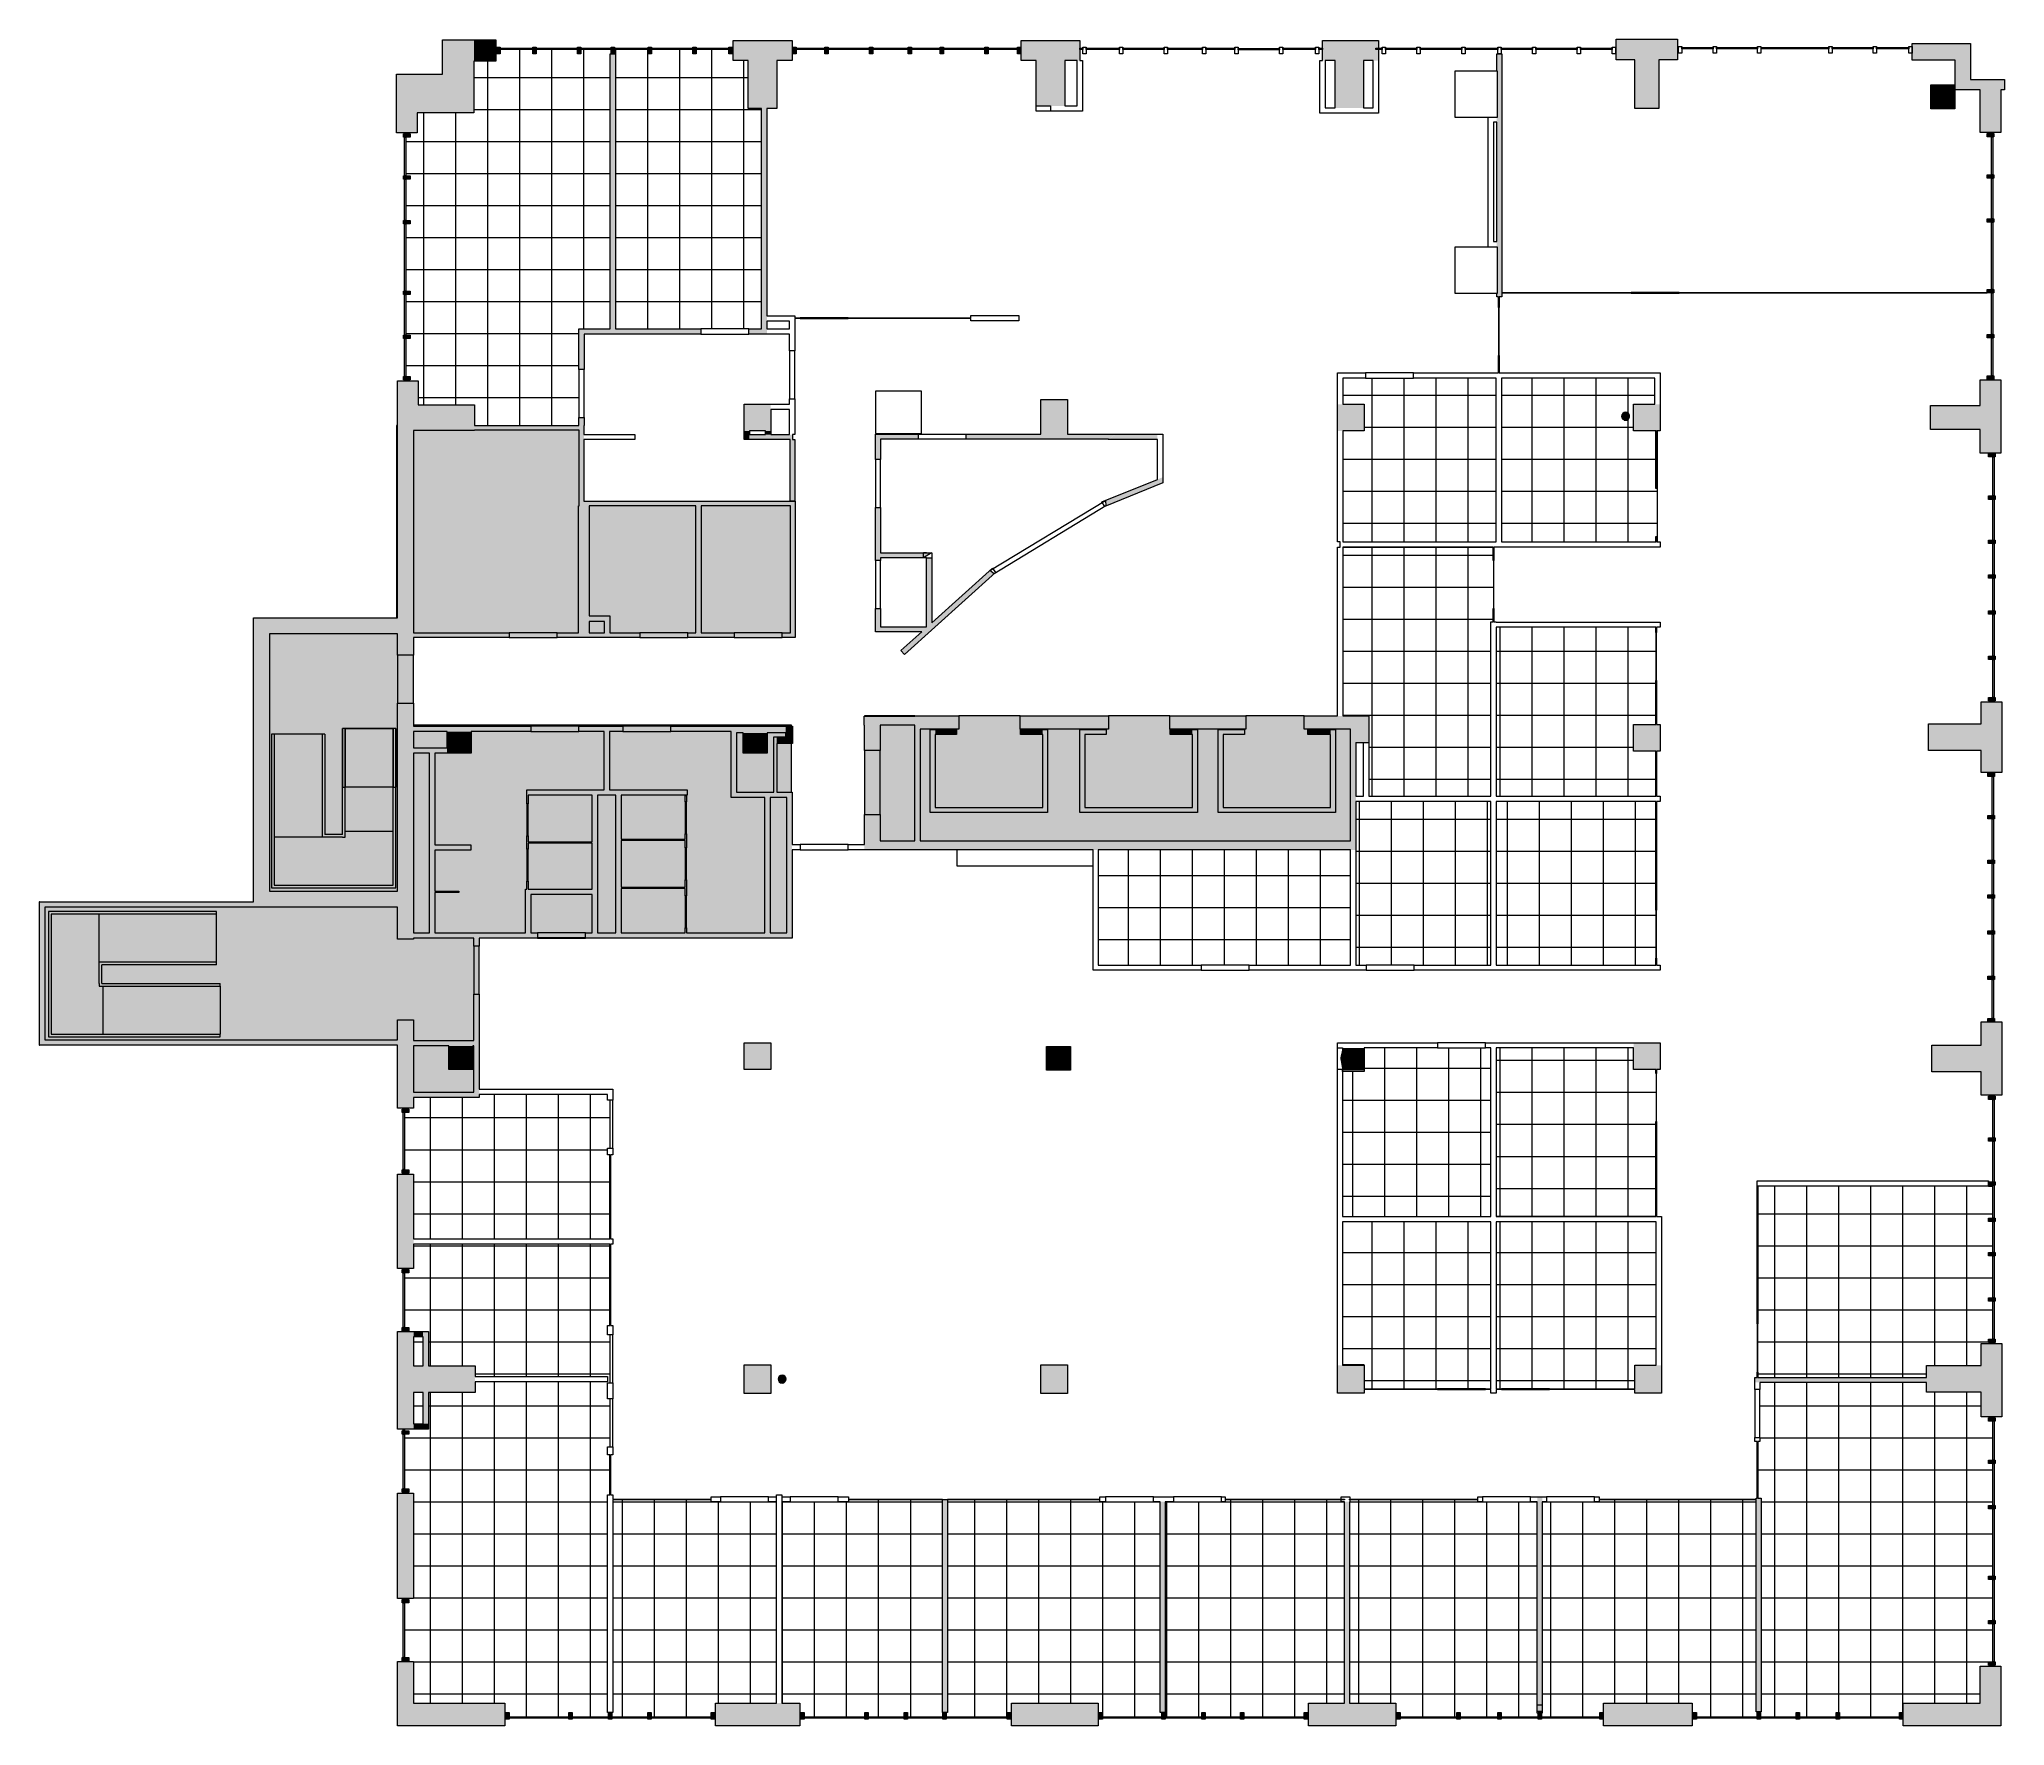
# Model space of a CAD drawing. Header units: inches. Extents: x -674 to 800, y -349 to 915.
import ezdxf

# ---------------------------------------------------------------- set-up
doc = ezdxf.new("R2010")
doc.units = ezdxf.units.IN
doc.header["$MEASUREMENT"] = 0
for name, color, linetype, lineweight in [('A-CLNG', 214, 'Continuous', 9), ('A-CLNG-PATT', 214, 'Continuous', 9), ('A-COLS', 8, 'Continuous', 9), ('A-DETL-GENF', 247, 'Continuous', 9), ('A-DETL-THIN', 8, 'Continuous', 9), ('A-GLAZ-CURT', 8, 'Continuous', 13), ('A-GLAZ-CWMG', 8, 'Continuous', 13), ('A-WALL', 8, 'Continuous', 13), ('A-WALL-PATT', 8, 'Continuous', 13), ('I-WALL', 8, 'Continuous', 9), ('Q-CASE', 8, 'Continuous', 9), ('Q-SPCQ', 8, 'Continuous', 9), ('S-STRS-MBND', 8, 'Continuous', 13)]:
    doc.layers.add(name, color=color, linetype=linetype, lineweight=lineweight)

# ---------------------------------------------------------------- blocks, each defined once
blk = doc.blocks.new('System Panel - Glazed-1562996-Reflected Ceiling Plan')
at = {"layer": 'A-GLAZ-CURT'}
blk.add_hatch(color=256, dxfattribs=at).paths.add_polyline_path([(12.25, 0.75), (12.25, 1.75), (-12.25, 1.75), (-12.25, 0.75)], flags=0)
for p, q in [((-12.25, 0.75), (-12.25, 1.75)), ((-12.25, 1.75), (12.25, 1.75)), ((12.25, 0.75), (-12.25, 0.75)), ((12.25, 1.75), (12.25, 0.75))]:
    blk.add_line(p, q, dxfattribs=at)
blk = doc.blocks.new('System Panel - Glazed-1562998-Reflected Ceiling Plan')
at = {"layer": 'A-GLAZ-CURT'}
blk.add_hatch(color=256, dxfattribs=at).paths.add_polyline_path([(15.5, 0.75), (15.5, 1.75), (-15.5, 1.75), (-15.5, 0.75)], flags=0)
for p, q in [((-15.5, 0.75), (-15.5, 1.75)), ((-15.5, 1.75), (15.5, 1.75)), ((15.5, 0.75), (-15.5, 0.75)), ((15.5, 1.75), (15.5, 0.75))]:
    blk.add_line(p, q, dxfattribs=at)
blk = doc.blocks.new('System Panel - Glazed-1563122-Reflected Ceiling Plan')
at = {"layer": 'A-GLAZ-CURT'}
blk.add_hatch(color=256, dxfattribs=at).paths.add_polyline_path([(-11.375, 0.75), (11.375, 0.75), (11.375, 1.75), (-11.375, 1.75)], flags=0)
for p, q in [((-11.375, 0.75), (-11.375, 1.75)), ((-11.375, 1.75), (11.375, 1.75)), ((11.375, 0.75), (-11.375, 0.75)), ((11.375, 1.75), (11.375, 0.75))]:
    blk.add_line(p, q, dxfattribs=at)
blk = doc.blocks.new('System Panel - Glazed-1563123-Reflected Ceiling Plan')
at = {"layer": 'A-GLAZ-CURT'}
blk.add_hatch(color=256, dxfattribs=at).paths.add_polyline_path([(-12.625, 0.75), (12.625, 0.75), (12.625, 1.75), (-12.625, 1.75)], flags=0)
for p, q in [((-12.625, 0.75), (-12.625, 1.75)), ((-12.625, 1.75), (12.625, 1.75)), ((12.625, 0.75), (-12.625, 0.75)), ((12.625, 1.75), (12.625, 0.75))]:
    blk.add_line(p, q, dxfattribs=at)
blk = doc.blocks.new('Rectangular Mullion - Rectangular Mullion 1-1562989-Reflected Ceiling Plan')
at = {"layer": 'A-GLAZ-CWMG'}
blk.add_hatch(color=256, dxfattribs=at).paths.add_polyline_path([(1.25, 2.5), (1.25, -2.5), (-1.25, -2.5), (-1.25, 2.5)], flags=0)
for p, q in [((1.25, 2.5), (-1.25, 2.5)), ((-1.25, 2.5), (-1.25, -2.5)), ((1.25, -2.5), (1.25, 2.5)), ((-1.25, -2.5), (1.25, -2.5))]:
    blk.add_line(p, q, dxfattribs=at)
blk = doc.blocks.new('System Panel - Glazed-1563109-Reflected Ceiling Plan')
at = {"layer": 'A-GLAZ-CURT'}
blk.add_hatch(color=256, dxfattribs=at).paths.add_polyline_path([(10.75, 0.75), (10.75, 1.75), (-10.75, 1.75), (-10.75, 0.75)], flags=0)
for p, q in [((-10.75, 0.75), (-10.75, 1.75)), ((-10.75, 1.75), (10.75, 1.75)), ((10.75, 0.75), (-10.75, 0.75)), ((10.75, 1.75), (10.75, 0.75))]:
    blk.add_line(p, q, dxfattribs=at)
blk = doc.blocks.new('System Panel - Glazed-1563110-Reflected Ceiling Plan')
at = {"layer": 'A-GLAZ-CURT'}
blk.add_hatch(color=256, dxfattribs=at).paths.add_polyline_path([(13.25, 0.75), (13.25, 1.75), (-13.25, 1.75), (-13.25, 0.75)], flags=0)
for p, q in [((-13.25, 0.75), (-13.25, 1.75)), ((-13.25, 1.75), (13.25, 1.75)), ((13.25, 0.75), (-13.25, 0.75)), ((13.25, 1.75), (13.25, 0.75))]:
    blk.add_line(p, q, dxfattribs=at)
blk = doc.blocks.new('System Panel - Glazed-1563111-Reflected Ceiling Plan')
at = {"layer": 'A-GLAZ-CURT'}
blk.add_hatch(color=256, dxfattribs=at).paths.add_polyline_path([(11, 0.75), (11, 1.75), (-11, 1.75), (-11, 0.75)], flags=0)
for p, q in [((-11, 0.75), (-11, 1.75)), ((-11, 1.75), (11, 1.75)), ((11, 0.75), (-11, 0.75)), ((11, 1.75), (11, 0.75))]:
    blk.add_line(p, q, dxfattribs=at)
blk = doc.blocks.new('System Panel - Glazed-1563014-Reflected Ceiling Plan')
at = {"layer": 'A-GLAZ-CURT'}
blk.add_hatch(color=256, dxfattribs=at).paths.add_polyline_path([(14.25, 1.75), (-14.25, 1.75), (-14.25, 0.75), (14.25, 0.75)], flags=0)
for p, q in [((-14.25, 0.75), (-14.25, 1.75)), ((-14.25, 1.75), (14.25, 1.75)), ((14.25, 0.75), (-14.25, 0.75)), ((14.25, 1.75), (14.25, 0.75))]:
    blk.add_line(p, q, dxfattribs=at)
blk = doc.blocks.new('System Panel - Glazed-1563015-Reflected Ceiling Plan')
at = {"layer": 'A-GLAZ-CURT'}
blk.add_hatch(color=256, dxfattribs=at).paths.add_polyline_path([(15.625, 1.75), (-15.625, 1.75), (-15.625, 0.75), (15.625, 0.75)], flags=0)
for p, q in [((-15.625, 0.75), (-15.625, 1.75)), ((-15.625, 1.75), (15.625, 1.75)), ((15.625, 0.75), (-15.625, 0.75)), ((15.625, 1.75), (15.625, 0.75))]:
    blk.add_line(p, q, dxfattribs=at)
blk = doc.blocks.new('System Panel - Glazed-1563029-Reflected Ceiling Plan')
at = {"layer": 'A-GLAZ-CURT'}
blk.add_hatch(color=256, dxfattribs=at).paths.add_polyline_path([(25.25, 1.75), (-25.25, 1.75), (-25.25, 0.75), (25.25, 0.75)], flags=0)
for p, q in [((-25.25, 0.75), (-25.25, 1.75)), ((-25.25, 1.75), (25.25, 1.75)), ((25.25, 0.75), (-25.25, 0.75)), ((25.25, 1.75), (25.25, 0.75))]:
    blk.add_line(p, q, dxfattribs=at)
blk = doc.blocks.new('System Panel - Glazed-1563030-Reflected Ceiling Plan')
at = {"layer": 'A-GLAZ-CURT'}
blk.add_hatch(color=256, dxfattribs=at).paths.add_polyline_path([(15.25, 1.75), (-15.25, 1.75), (-15.25, 0.75), (15.25, 0.75)], flags=0)
for p, q in [((-15.25, 0.75), (-15.25, 1.75)), ((-15.25, 1.75), (15.25, 1.75)), ((15.25, 0.75), (-15.25, 0.75)), ((15.25, 1.75), (15.25, 0.75))]:
    blk.add_line(p, q, dxfattribs=at)
blk = doc.blocks.new('System Panel - Glazed-1562997-Reflected Ceiling Plan')
at = {"layer": 'A-GLAZ-CURT'}
blk.add_hatch(color=256, dxfattribs=at).paths.add_polyline_path([(11.75, 1.75), (-11.75, 1.75), (-11.75, 0.75), (11.75, 0.75)], flags=0)
for p, q in [((-11.75, 0.75), (-11.75, 1.75)), ((-11.75, 1.75), (11.75, 1.75)), ((11.75, 0.75), (-11.75, 0.75)), ((11.75, 1.75), (11.75, 0.75))]:
    blk.add_line(p, q, dxfattribs=at)
blk = doc.blocks.new('System Panel - Glazed-1563016-Reflected Ceiling Plan')
at = {"layer": 'A-GLAZ-CURT'}
blk.add_hatch(color=256, dxfattribs=at).paths.add_polyline_path([(15.4, 1.8), (-15.4, 1.8), (-15.4, 0.8), (15.4, 0.8)], flags=0)
for p, q in [((-15.4, 0.8), (-15.4, 1.8)), ((-15.4, 1.8), (15.4, 1.8)), ((15.4, 0.8), (-15.4, 0.8)), ((15.4, 1.8), (15.4, 0.8))]:
    blk.add_line(p, q, dxfattribs=at)
blk = doc.blocks.new('System Panel - Glazed-1563017-Reflected Ceiling Plan')
at = {"layer": 'A-GLAZ-CURT'}
blk.add_hatch(color=256, dxfattribs=at).paths.add_polyline_path([(14.6, 1.7), (-14.6, 1.7), (-14.6, 0.7), (14.6, 0.7)], flags=0)
for p, q in [((-14.6, 0.7), (-14.6, 1.7)), ((-14.6, 1.7), (14.6, 1.7)), ((14.6, 0.7), (-14.6, 0.7)), ((14.6, 1.7), (14.6, 0.7))]:
    blk.add_line(p, q, dxfattribs=at)
blk = doc.blocks.new('Rectangular Mullion - Rectangular Mullion 1-1562993-Reflected Ceiling Plan')
at = {"layer": 'A-GLAZ-CWMG'}
blk.add_hatch(color=256, dxfattribs=at).paths.add_polyline_path([(0, -1.75), (0, -2.5), (-2.5, -2.5), (-2.5, 2.5), (0, 2.5), (0, -0.75)], flags=0)
for p, q in [((0, 2.5), (-2.5, 2.5)), ((-2.5, 2.5), (-2.5, -2.5)), ((0, -2.5), (0, 2.5)), ((-2.5, -2.5), (0, -2.5))]:
    blk.add_line(p, q, dxfattribs=at)
blk = doc.blocks.new('System Panel - Glazed-1562994-Reflected Ceiling Plan')
at = {"layer": 'A-GLAZ-CURT'}
blk.add_hatch(color=256, dxfattribs=at).paths.add_polyline_path([(14.625, 1.75), (-14.625, 1.75), (-14.625, 0.75), (14.625, 0.75)], flags=0)
for p, q in [((-14.625, 0.75), (-14.625, 1.75)), ((-14.625, 1.75), (14.625, 1.75)), ((14.625, 0.75), (-14.625, 0.75)), ((14.625, 1.75), (14.625, 0.75))]:
    blk.add_line(p, q, dxfattribs=at)
blk = doc.blocks.new('System Panel - Glazed-1562995-Reflected Ceiling Plan')
at = {"layer": 'A-GLAZ-CURT'}
blk.add_hatch(color=256, dxfattribs=at).paths.add_polyline_path([(15.75, 1.75), (-15.75, 1.75), (-15.75, 0.75), (15.75, 0.75)], flags=0)
for p, q in [((-15.75, 0.75), (-15.75, 1.75)), ((-15.75, 1.75), (15.75, 1.75)), ((15.75, 0.75), (-15.75, 0.75)), ((15.75, 1.75), (15.75, 0.75))]:
    blk.add_line(p, q, dxfattribs=at)
blk = doc.blocks.new('System Panel - Glazed-1563872-Reflected Ceiling Plan')
at = {"layer": 'A-GLAZ-CURT'}
blk.add_hatch(color=256, dxfattribs=at).paths.add_polyline_path([(11.625, 1.75), (-11.625, 1.75), (-11.625, 0.75), (11.625, 0.75)], flags=0)
for p, q in [((-11.625, 0.75), (-11.625, 1.75)), ((-11.625, 1.75), (11.625, 1.75)), ((11.625, 0.75), (-11.625, 0.75)), ((11.625, 1.75), (11.625, 0.75))]:
    blk.add_line(p, q, dxfattribs=at)
blk = doc.blocks.new('System Panel - Glazed-1563873-Reflected Ceiling Plan')
at = {"layer": 'A-GLAZ-CURT'}
blk.add_hatch(color=256, dxfattribs=at).paths.add_polyline_path([(15.34375, 0.75), (15.34375, 1.75), (-15.34375, 1.75), (-15.34375, 0.75), (14.59375, 0.75)], flags=0)
for p, q in [((-15.34375, 0.75), (-15.34375, 1.75)), ((-15.34375, 1.75), (15.34375, 1.75)), ((15.34375, 0.75), (-15.34375, 0.75)), ((15.34375, 1.75), (15.34375, 0.75))]:
    blk.add_line(p, q, dxfattribs=at)
blk = doc.blocks.new('System Panel - Glazed-1563874-Reflected Ceiling Plan')
at = {"layer": 'A-GLAZ-CURT'}
blk.add_hatch(color=256, dxfattribs=at).paths.add_polyline_path([(14.34375, 1.75), (-14.34375, 1.75), (-14.34375, 0.75), (14.34375, 0.75)], flags=0)
for p, q in [((-14.34375, 0.75), (-14.34375, 1.75)), ((-14.34375, 1.75), (14.34375, 1.75)), ((14.34375, 0.75), (-14.34375, 0.75)), ((14.34375, 1.75), (14.34375, 0.75))]:
    blk.add_line(p, q, dxfattribs=at)
blk = doc.blocks.new('System Panel - Glazed-1563053-Reflected Ceiling Plan')
at = {"layer": 'A-GLAZ-CURT'}
blk.add_hatch(color=256, dxfattribs=at).paths.add_polyline_path([(15.375, 1.75), (-15.375, 1.75), (-15.375, 0.75), (15.375, 0.75)], flags=0)
for p, q in [((-15.375, 0.75), (-15.375, 1.75)), ((-15.375, 1.75), (15.375, 1.75)), ((15.375, 0.75), (-15.375, 0.75)), ((15.375, 1.75), (15.375, 0.75))]:
    blk.add_line(p, q, dxfattribs=at)
blk = doc.blocks.new('System Panel - Glazed-1564495-Reflected Ceiling Plan')
at = {"layer": 'A-GLAZ-CURT'}
blk.add_hatch(color=256, dxfattribs=at).paths.add_polyline_path([(15.71875, 1.75), (-15.71875, 1.75), (-15.71875, 0.75), (15.71875, 0.75)], flags=0)
for p, q in [((-15.71875, 0.75), (-15.71875, 1.75)), ((-15.71875, 1.75), (15.71875, 1.75)), ((15.71875, 0.75), (-15.71875, 0.75)), ((15.71875, 1.75), (15.71875, 0.75))]:
    blk.add_line(p, q, dxfattribs=at)
blk = doc.blocks.new('System Panel - Glazed-1564496-Reflected Ceiling Plan')
at = {"layer": 'A-GLAZ-CURT'}
blk.add_hatch(color=256, dxfattribs=at).paths.add_polyline_path([(14.71875, 1.75), (-14.71875, 1.75), (-14.71875, 0.75), (14.71875, 0.75)], flags=0)
for p, q in [((-14.71875, 0.75), (-14.71875, 1.75)), ((-14.71875, 1.75), (14.71875, 1.75)), ((14.71875, 0.75), (-14.71875, 0.75)), ((14.71875, 1.75), (14.71875, 0.75))]:
    blk.add_line(p, q, dxfattribs=at)
blk = doc.blocks.new('System Panel - Glazed-1565119-Reflected Ceiling Plan')
at = {"layer": 'A-GLAZ-CURT'}
blk.add_hatch(color=256, dxfattribs=at).paths.add_polyline_path([(22.75, 1.75), (-22.75, 1.75), (-22.75, 0.75), (22.75, 0.75)], flags=0)
for p, q in [((-22.75, 0.75), (-22.75, 1.75)), ((-22.75, 1.75), (22.75, 1.75)), ((22.75, 0.75), (-22.75, 0.75)), ((22.75, 1.75), (22.75, 0.75))]:
    blk.add_line(p, q, dxfattribs=at)
blk = doc.blocks.new('System Panel - Glazed-1565120-Reflected Ceiling Plan')
at = {"layer": 'A-GLAZ-CURT'}
blk.add_hatch(color=256, dxfattribs=at).paths.add_polyline_path([(-13.75, 1.75), (-13.75, 0.75), (13.75, 0.75), (13.75, 1.75)], flags=0)
for p, q in [((-13.75, 0.75), (-13.75, 1.75)), ((-13.75, 1.75), (13.75, 1.75)), ((13.75, 0.75), (-13.75, 0.75)), ((13.75, 1.75), (13.75, 0.75))]:
    blk.add_line(p, q, dxfattribs=at)
blk = doc.blocks.new('System Panel - Glazed-1565121-Reflected Ceiling Plan')
at = {"layer": 'A-GLAZ-CURT'}
blk.add_hatch(color=256, dxfattribs=at).paths.add_polyline_path([(22.5, 1.75), (-22.5, 1.75), (-22.5, 0.75), (22.5, 0.75)], flags=0)
for p, q in [((-22.5, 0.75), (-22.5, 1.75)), ((-22.5, 1.75), (22.5, 1.75)), ((22.5, 0.75), (-22.5, 0.75)), ((22.5, 1.75), (22.5, 0.75))]:
    blk.add_line(p, q, dxfattribs=at)
blk = doc.blocks.new('System Panel - Glazed-1565839-Reflected Ceiling Plan')
at = {"layer": 'A-GLAZ-CURT'}
blk.add_hatch(color=256, dxfattribs=at).paths.add_polyline_path([(21.25, 1.75), (-21.25, 1.75), (-21.25, 0.75), (21.25, 0.75)], flags=0)
for p, q in [((-21.25, 0.75), (-21.25, 1.75)), ((-21.25, 1.75), (21.25, 1.75)), ((21.25, 0.75), (-21.25, 0.75)), ((21.25, 1.75), (21.25, 0.75))]:
    blk.add_line(p, q, dxfattribs=at)
blk = doc.blocks.new('System Panel - Glazed-1565840-Reflected Ceiling Plan')
at = {"layer": 'A-GLAZ-CURT'}
blk.add_hatch(color=256, dxfattribs=at).paths.add_polyline_path([(14.125, 1.75), (-14.125, 1.75), (-14.125, 0.75), (14.125, 0.75)], flags=0)
for p, q in [((-14.125, 0.75), (-14.125, 1.75)), ((-14.125, 1.75), (14.125, 1.75)), ((14.125, 0.75), (-14.125, 0.75)), ((14.125, 1.75), (14.125, 0.75))]:
    blk.add_line(p, q, dxfattribs=at)
blk = doc.blocks.new('System Panel - Glazed-1565841-Reflected Ceiling Plan')
at = {"layer": 'A-GLAZ-CURT'}
blk.add_hatch(color=256, dxfattribs=at).paths.add_polyline_path([(13.875, 1.75), (-13.875, 1.75), (-13.875, 0.75), (13.875, 0.75)], flags=0)
for p, q in [((-13.875, 0.75), (-13.875, 1.75)), ((-13.875, 1.75), (13.875, 1.75)), ((13.875, 0.75), (-13.875, 0.75)), ((13.875, 1.75), (13.875, 0.75))]:
    blk.add_line(p, q, dxfattribs=at)
blk = doc.blocks.new('System Panel - Glazed-1565842-Reflected Ceiling Plan')
at = {"layer": 'A-GLAZ-CURT'}
blk.add_hatch(color=256, dxfattribs=at).paths.add_polyline_path([(21.875, 1.75), (-21.875, 1.75), (-21.875, 0.75), (21.875, 0.75)], flags=0)
for p, q in [((-21.875, 0.75), (-21.875, 1.75)), ((-21.875, 1.75), (21.875, 1.75)), ((21.875, 0.75), (-21.875, 0.75)), ((21.875, 1.75), (21.875, 0.75))]:
    blk.add_line(p, q, dxfattribs=at)
blk = doc.blocks.new('System Panel - Glazed-1566502-Reflected Ceiling Plan')
at = {"layer": 'A-GLAZ-CURT'}
blk.add_hatch(color=256, dxfattribs=at).paths.add_polyline_path([(-22.25, 1.75), (-22.25, 0.75), (22.25, 0.75), (22.25, 1.75)], flags=0)
for p, q in [((-22.25, 0.75), (-22.25, 1.75)), ((-22.25, 1.75), (22.25, 1.75)), ((22.25, 0.75), (-22.25, 0.75)), ((22.25, 1.75), (22.25, 0.75))]:
    blk.add_line(p, q, dxfattribs=at)
blk = doc.blocks.new('System Panel - Glazed-1566503-Reflected Ceiling Plan')
at = {"layer": 'A-GLAZ-CURT'}
blk.add_hatch(color=256, dxfattribs=at).paths.add_polyline_path([(-22.5, 1.7), (-22.5, 0.7), (22.5, 0.7), (22.5, 1.7), (-20.4, 1.7)], flags=0)
for p, q in [((-22.5, 0.7), (-22.5, 1.7)), ((-22.5, 1.7), (22.5, 1.7)), ((22.5, 0.7), (-22.5, 0.7)), ((22.5, 1.7), (22.5, 0.7))]:
    blk.add_line(p, q, dxfattribs=at)
blk = doc.blocks.new('System Panel - Glazed-1567193-Reflected Ceiling Plan')
at = {"layer": 'A-GLAZ-CURT'}
blk.add_hatch(color=256, dxfattribs=at).paths.add_polyline_path([(13.5, 1.75), (-13.5, 1.75), (-13.5, 0.75), (13.5, 0.75)], flags=0)
for p, q in [((-13.5, 0.75), (-13.5, 1.75)), ((-13.5, 1.75), (13.5, 1.75)), ((13.5, 0.75), (-13.5, 0.75)), ((13.5, 1.75), (13.5, 0.75))]:
    blk.add_line(p, q, dxfattribs=at)
blk = doc.blocks.new('System Panel - Glazed-1567194-Reflected Ceiling Plan')
at = {"layer": 'A-GLAZ-CURT'}
blk.add_hatch(color=256, dxfattribs=at).paths.add_polyline_path([(22.875, 1.75), (-22.875, 1.75), (-22.875, 0.75), (22.875, 0.75)], flags=0)
for p, q in [((-22.875, 0.75), (-22.875, 1.75)), ((-22.875, 1.75), (22.875, 1.75)), ((22.875, 0.75), (-22.875, 0.75)), ((22.875, 1.75), (22.875, 0.75))]:
    blk.add_line(p, q, dxfattribs=at)
blk = doc.blocks.new('System Panel - Glazed-1567838-Reflected Ceiling Plan')
at = {"layer": 'A-GLAZ-CURT'}
blk.add_hatch(color=256, dxfattribs=at).paths.add_polyline_path([(22.375, 1.75), (-22.375, 1.75), (-22.375, 0.75), (22.375, 0.75)], flags=0)
for p, q in [((-22.375, 0.75), (-22.375, 1.75)), ((-22.375, 1.75), (22.375, 1.75)), ((22.375, 0.75), (-22.375, 0.75)), ((22.375, 1.75), (22.375, 0.75))]:
    blk.add_line(p, q, dxfattribs=at)
blk = doc.blocks.new('System Panel - Glazed-1567839-Reflected Ceiling Plan')
at = {"layer": 'A-GLAZ-CURT'}
blk.add_hatch(color=256, dxfattribs=at).paths.add_polyline_path([(13.625, 1.75), (-13.625, 1.75), (-13.625, 0.75), (13.625, 0.75)], flags=0)
for p, q in [((-13.625, 0.75), (-13.625, 1.75)), ((-13.625, 1.75), (13.625, 1.75)), ((13.625, 0.75), (-13.625, 0.75)), ((13.625, 1.75), (13.625, 0.75))]:
    blk.add_line(p, q, dxfattribs=at)
blk = doc.blocks.new('System Panel - Glazed-1567840-Reflected Ceiling Plan')
at = {"layer": 'A-GLAZ-CURT'}
blk.add_hatch(color=256, dxfattribs=at).paths.add_polyline_path([(13.5, 1.75), (-13.5, 1.75), (-13.5, 0.75), (13.5, 0.75)], flags=0)
for p, q in [((-13.5, 0.75), (-13.5, 1.75)), ((-13.5, 1.75), (13.5, 1.75)), ((13.5, 0.75), (-13.5, 0.75)), ((13.5, 1.75), (13.5, 0.75))]:
    blk.add_line(p, q, dxfattribs=at)
blk = doc.blocks.new('System Panel - Glazed-1567841-Reflected Ceiling Plan')
at = {"layer": 'A-GLAZ-CURT'}
blk.add_hatch(color=256, dxfattribs=at).paths.add_polyline_path([(22.5, 1.75), (-22.5, 1.75), (-22.5, 0.75), (22.5, 0.75)], flags=0)
for p, q in [((-22.5, 0.75), (-22.5, 1.75)), ((-22.5, 1.75), (22.5, 1.75)), ((22.5, 0.75), (-22.5, 0.75)), ((22.5, 1.75), (22.5, 0.75))]:
    blk.add_line(p, q, dxfattribs=at)
blk = doc.blocks.new('Rectangular Mullion - Rectangular Mullion 1-1567834-Reflected Ceiling Plan')
at = {"layer": 'A-GLAZ-CWMG'}
blk.add_hatch(color=256, dxfattribs=at).paths.add_polyline_path([(-1.25, -2.5), (-1.25, 2.5), (1.25, 2.5), (1.25, -2.5)], flags=0)
for p, q in [((1.25, 2.5), (-1.25, 2.5)), ((-1.25, 2.5), (-1.25, -2.5)), ((1.25, -2.5), (1.25, 2.5)), ((-1.25, -2.5), (1.25, -2.5))]:
    blk.add_line(p, q, dxfattribs=at)
blk = doc.blocks.new('System Panel - Glazed-1568346-Reflected Ceiling Plan')
at = {"layer": 'A-GLAZ-CURT'}
blk.add_hatch(color=256, dxfattribs=at).paths.add_polyline_path([(20.5, -0.75), (-20.5, -0.75), (-20.5, -1.75), (20.5, -1.75)], flags=0)
for p, q in [((-20.5, -1.75), (-20.5, -0.75)), ((-20.5, -0.75), (20.5, -0.75)), ((20.5, -1.75), (-20.5, -1.75)), ((20.5, -0.75), (20.5, -1.75))]:
    blk.add_line(p, q, dxfattribs=at)
blk = doc.blocks.new('Rectangular Mullion - Rectangular Mullion 1-1568341-Reflected Ceiling Plan')
at = {"layer": 'A-GLAZ-CWMG'}
blk.add_hatch(color=256, dxfattribs=at).paths.add_polyline_path([(1.25, 2.5), (1.25, -2.5), (-1.25, -2.5), (-1.25, 2.5)], flags=0)
for p, q in [((1.25, 2.5), (-1.25, 2.5)), ((-1.25, 2.5), (-1.25, -2.5)), ((1.25, -2.5), (1.25, 2.5)), ((-1.25, -2.5), (1.25, -2.5))]:
    blk.add_line(p, q, dxfattribs=at)
blk = doc.blocks.new('System Panel - Glazed-1622863-Reflected Ceiling Plan')
at = {"layer": 'A-GLAZ-CURT'}
blk.add_hatch(color=256, dxfattribs=at).paths.add_polyline_path([(0.625, -0.75), (-0.625, -0.75), (-0.625, -1.75), (0.625, -1.75)], flags=0)
for p, q in [((-0.625, -1.75), (-0.625, -0.75)), ((-0.625, -0.75), (0.625, -0.75)), ((0.625, -1.75), (-0.625, -1.75)), ((0.625, -0.75), (0.625, -1.75))]:
    blk.add_line(p, q, dxfattribs=at)
blk = doc.blocks.new('System Panel - Glazed-1568976-Reflected Ceiling Plan')
at = {"layer": 'A-GLAZ-CURT'}
blk.add_hatch(color=256, dxfattribs=at).paths.add_polyline_path([(21.5, -0.75), (-21.5, -0.75), (-21.5, -1.75), (21.5, -1.75)], flags=0)
for p, q in [((-21.5, -1.75), (-21.5, -0.75)), ((-21.5, -0.75), (21.5, -0.75)), ((21.5, -1.75), (-21.5, -1.75)), ((21.5, -0.75), (21.5, -1.75))]:
    blk.add_line(p, q, dxfattribs=at)
blk = doc.blocks.new('System Panel - Glazed-1569523-Reflected Ceiling Plan')
at = {"layer": 'A-GLAZ-CURT'}
blk.add_hatch(color=256, dxfattribs=at).paths.add_polyline_path([(14.25, -0.75), (-14.25, -0.75), (-14.25, -1.75), (14.25, -1.75)], flags=0)
for p, q in [((-14.25, -1.75), (-14.25, -0.75)), ((-14.25, -0.75), (14.25, -0.75)), ((14.25, -1.75), (-14.25, -1.75)), ((14.25, -0.75), (14.25, -1.75))]:
    blk.add_line(p, q, dxfattribs=at)
blk = doc.blocks.new('System Panel - Glazed-1569524-Reflected Ceiling Plan')
at = {"layer": 'A-GLAZ-CURT'}
blk.add_hatch(color=256, dxfattribs=at).paths.add_polyline_path([(15.25, -0.75), (-15.25, -0.75), (-15.25, -1.75), (15.25, -1.75)], flags=0)
for p, q in [((-15.25, -1.75), (-15.25, -0.75)), ((-15.25, -0.75), (15.25, -0.75)), ((15.25, -1.75), (-15.25, -1.75)), ((15.25, -0.75), (15.25, -1.75))]:
    blk.add_line(p, q, dxfattribs=at)
blk = doc.blocks.new('System Panel - Glazed-1569525-Reflected Ceiling Plan')
at = {"layer": 'A-GLAZ-CURT'}
blk.add_hatch(color=256, dxfattribs=at).paths.add_polyline_path([(25.25, -0.75), (-25.25, -0.75), (-25.25, -1.75), (25.25, -1.75)], flags=0)
for p, q in [((-25.25, -1.75), (-25.25, -0.75)), ((-25.25, -0.75), (25.25, -0.75)), ((25.25, -1.75), (-25.25, -1.75)), ((25.25, -0.75), (25.25, -1.75))]:
    blk.add_line(p, q, dxfattribs=at)
blk = doc.blocks.new('System Panel - Glazed-1569526-Reflected Ceiling Plan')
at = {"layer": 'A-GLAZ-CURT'}
blk.add_hatch(color=256, dxfattribs=at).paths.add_polyline_path([(15.5, -0.75), (-15.5, -0.75), (-15.5, -1.75), (15.5, -1.75)], flags=0)
for p, q in [((-15.5, -1.75), (-15.5, -0.75)), ((-15.5, -0.75), (15.5, -0.75)), ((15.5, -1.75), (-15.5, -1.75)), ((15.5, -0.75), (15.5, -1.75))]:
    blk.add_line(p, q, dxfattribs=at)
blk = doc.blocks.new('System Panel - Glazed-1569527-Reflected Ceiling Plan')
at = {"layer": 'A-GLAZ-CURT'}
blk.add_hatch(color=256, dxfattribs=at).paths.add_polyline_path([(14.5, -1.8), (14.5, -0.8), (-14.5, -0.8), (-14.5, -1.8), (-14.4, -1.8)], flags=0)
for p, q in [((-14.5, -1.8), (-14.5, -0.8)), ((-14.5, -0.8), (14.5, -0.8)), ((14.5, -1.8), (-14.5, -1.8)), ((14.5, -0.8), (14.5, -1.8))]:
    blk.add_line(p, q, dxfattribs=at)
blk = doc.blocks.new('Upper Cabinet - Standard Upper Cabinet-1638102-Reflected Ceiling Plan')
at = {"layer": 'Q-CASE'}
for p, q in [((-47.3, 0), (-47.3, -12)), ((-47.3, -12), (55, -12))]:
    blk.add_line(p, q, dxfattribs=at)
blk = doc.blocks.new('Refrigerator - Default-495183-Reflected Ceiling Plan')
at = {"layer": 'Q-SPCQ'}
for p, q in [((17.2, 15.3), (-17.3, 15.3)), ((-17.3, 15.3), (-17.3, -16.5)), ((17.2, -16.5), (17.2, 15.3)), ((-17.3, -16.5), (17.2, -16.5))]:
    blk.add_line(p, q, dxfattribs=at)
blk = doc.blocks.new('Round Column - 06_ Diameter-1701335-Reflected Ceiling Plan')
at = {"layer": 'A-COLS'}
blk.add_hatch(color=256, dxfattribs=at).paths.add_polyline_path([(0, -3), (1.1, -2.8), (2.1, -2.1), (2.8, -1.1), (3, 0), (2.8, 1.1), (2.1, 2.1), (1.1, 2.8), (0, 3), (-1.1, 2.8), (-2.1, 2.1), (-2.8, 1.1), (-3, 0), (-2.8, -1.1), (-2.1, -2.1), (-1.1, -2.8), (-0.5, -2.9)], flags=0)
for start, end in [(90, 180), (180, 0), (0, 90)]:
    blk.add_arc((0, 0), 3, start, end, dxfattribs=at)
blk = doc.blocks.new('System Panel - Glazed-1615440-Reflected Ceiling Plan')
at = {"layer": 'A-GLAZ-CURT'}
for p, q in [((-1.125, 0.75), (-1.125, 1.75)), ((-1.125, 1.75), (1.125, 1.75)), ((1.125, 0.75), (-1.125, 0.75)), ((1.125, 1.75), (1.125, 0.75))]:
    blk.add_line(p, q, dxfattribs=at)
blk = doc.blocks.new('System Panel - Glazed-1563093-Reflected Ceiling Plan')
at = {"layer": 'A-GLAZ-CURT'}
for p, q in [((-12.5, 0.75), (-12.5, 1.75)), ((-12.5, 1.75), (12.5, 1.75)), ((12.5, 0.75), (-12.5, 0.75)), ((12.5, 1.75), (12.5, 0.75))]:
    blk.add_line(p, q, dxfattribs=at)
blk = doc.blocks.new('System Panel - Glazed-V1-Reflected Ceiling Plan')
at = {"layer": 'A-GLAZ-CURT'}
for p, q in [((-15.5, 0.75), (-15.5, 1.75)), ((-15.5, 1.75), (15.5, 1.75)), ((15.5, 0.75), (-15.5, 0.75)), ((15.5, 1.75), (15.5, 0.75))]:
    blk.add_line(p, q, dxfattribs=at)
blk = doc.blocks.new('System Panel - Glazed-1563094-Reflected Ceiling Plan')
at = {"layer": 'A-GLAZ-CURT'}
for p, q in [((-13.125, 0.75), (-13.125, 1.75)), ((-13.125, 1.75), (13.125, 1.75)), ((13.125, 0.75), (-13.125, 0.75)), ((13.125, 1.75), (13.125, 0.75))]:
    blk.add_line(p, q, dxfattribs=at)
blk = doc.blocks.new('System Panel - Glazed-1563095-Reflected Ceiling Plan')
at = {"layer": 'A-GLAZ-CURT'}
for p, q in [((-10.875, 0.75), (-10.875, 1.75)), ((-10.875, 1.75), (10.875, 1.75)), ((10.875, 0.75), (-10.875, 0.75)), ((10.875, 1.75), (10.875, 0.75))]:
    blk.add_line(p, q, dxfattribs=at)
blk = doc.blocks.new('System Panel - Glazed-1563096-Reflected Ceiling Plan')
at = {"layer": 'A-GLAZ-CURT'}
for p, q in [((-15.5, 0.7), (-15.5, 1.7)), ((-15.5, 1.7), (15.5, 1.7)), ((15.5, 0.7), (-15.5, 0.7)), ((15.5, 1.7), (15.5, 0.7))]:
    blk.add_line(p, q, dxfattribs=at)
blk = doc.blocks.new('System Panel - Glazed-V2-Reflected Ceiling Plan')
at = {"layer": 'A-GLAZ-CURT'}
for p, q in [((-12.25, 0.75), (-12.25, 1.75)), ((-12.25, 1.75), (12.25, 1.75)), ((12.25, 0.75), (-12.25, 0.75)), ((12.25, 1.75), (12.25, 0.75))]:
    blk.add_line(p, q, dxfattribs=at)
blk = doc.blocks.new('System Panel - Glazed-1606360-Reflected Ceiling Plan')
at = {"layer": 'A-GLAZ-CURT'}
for p, q in [((-1.375, 0.75), (-1.375, 1.75)), ((-1.375, 1.75), (1.375, 1.75)), ((1.375, 0.75), (-1.375, 0.75)), ((1.375, 1.75), (1.375, 0.75))]:
    blk.add_line(p, q, dxfattribs=at)
blk = doc.blocks.new('Rectangular Mullion - Rectangular Mullion 1-V3-Reflected Ceiling Plan')
at = {"layer": 'A-GLAZ-CWMG'}
for p, q in [((1.25, 2.5), (-1.25, 2.5)), ((-1.25, 2.5), (-1.25, -2.5)), ((1.25, -2.5), (1.25, 2.5)), ((-1.25, -2.5), (1.25, -2.5))]:
    blk.add_line(p, q, dxfattribs=at)
blk = doc.blocks.new('System Panel - Glazed-1720363-Reflected Ceiling Plan')
at = {"layer": 'A-GLAZ-CURT'}
for p, q in [((-2.375, 0.75), (-2.375, 1.75)), ((-2.375, 1.75), (2.375, 1.75)), ((2.375, 0.75), (-2.375, 0.75)), ((2.375, 1.75), (2.375, 0.75))]:
    blk.add_line(p, q, dxfattribs=at)
blk = doc.blocks.new('System Panel - Glazed-V4-Reflected Ceiling Plan')
at = {"layer": 'A-GLAZ-CURT'}
for p, q in [((-11.75, 0.75), (-11.75, 1.75)), ((-11.75, 1.75), (11.75, 1.75)), ((11.75, 0.75), (-11.75, 0.75)), ((11.75, 1.75), (11.75, 0.75))]:
    blk.add_line(p, q, dxfattribs=at)
blk = doc.blocks.new('System Panel - Glazed-V5-Reflected Ceiling Plan')
at = {"layer": 'A-GLAZ-CURT'}
for p, q in [((-15.625, 0.75), (-15.625, 1.75)), ((-15.625, 1.75), (15.625, 1.75)), ((15.625, 0.75), (-15.625, 0.75)), ((15.625, 1.75), (15.625, 0.75))]:
    blk.add_line(p, q, dxfattribs=at)
blk = doc.blocks.new('System Panel - Glazed-1563066-Reflected Ceiling Plan')
at = {"layer": 'A-GLAZ-CURT'}
for p, q in [((-11.875, 0.75), (-11.875, 1.75)), ((-11.875, 1.75), (11.875, 1.75)), ((11.875, 0.75), (-11.875, 0.75)), ((11.875, 1.75), (11.875, 0.75))]:
    blk.add_line(p, q, dxfattribs=at)
blk = doc.blocks.new('System Panel - Glazed-V6-Reflected Ceiling Plan')
at = {"layer": 'A-GLAZ-CURT'}
for p, q in [((-15.375, 0.75), (-15.375, 1.75)), ((-15.375, 1.75), (15.375, 1.75)), ((15.375, 0.75), (-15.375, 0.75)), ((15.375, 1.75), (15.375, 0.75))]:
    blk.add_line(p, q, dxfattribs=at)
blk = doc.blocks.new('System Panel - Glazed-1563054-Reflected Ceiling Plan')
at = {"layer": 'A-GLAZ-CURT'}
for p, q in [((-25.375, 0.75), (-25.375, 1.75)), ((-25.375, 1.75), (25.375, 1.75)), ((25.375, 0.75), (-25.375, 0.75)), ((25.375, 1.75), (25.375, 0.75))]:
    blk.add_line(p, q, dxfattribs=at)
blk = doc.blocks.new('System Panel - Glazed-1563055-Reflected Ceiling Plan')
at = {"layer": 'A-GLAZ-CURT'}
for p, q in [((-15.4375, 0.75), (-15.4375, 1.75)), ((-15.4375, 1.75), (15.4375, 1.75)), ((15.4375, 0.75), (-15.4375, 0.75)), ((15.4375, 1.75), (15.4375, 0.75))]:
    blk.add_line(p, q, dxfattribs=at)
blk = doc.blocks.new('System Panel - Glazed-1563056-Reflected Ceiling Plan')
at = {"layer": 'A-GLAZ-CURT'}
for p, q in [((-12.125, 0.75), (-12.125, 1.75)), ((-12.125, 1.75), (12.125, 1.75)), ((12.125, 0.75), (-12.125, 0.75)), ((12.125, 1.75), (12.125, 0.75))]:
    blk.add_line(p, q, dxfattribs=at)

msp = doc.modelspace()

# ---------------------------------------------------------------- hatches: boundary and pattern name
at = {"layer": 'A-CLNG-PATT'}
h = msp.add_hatch(dxfattribs=at)
h.set_pattern_fill('FP_8', color=256, style=0, pattern_type=2)
h.set_pattern_definition([(90, (-265.46, 766.905), (24, -1e-15), []), (0, (-265.46, 766.905), (0, -24), [])])
h.paths.add_polyline_path([(-269.1, 625.9), (-269.1, 698.4), (-245.7, 698.4), (-245.7, 904.7), (-245, 904.7), (-245, 907.9), (-267.7, 907.9), (-267.7, 904.7), (-270.2, 904.7), (-270.2, 907.9), (-301.2, 907.9), (-301.2, 904.7), (-303.7, 904.7), (-303.7, 907.9), (-328.2, 907.9), (-328.2, 904.7), (-330.7, 904.7), (-330.7, 907.9), (-331.5, 907.9), (-331.5, 899.2), (-347.8, 899.1), (-347.8, 860.4), (-390.3, 860.4), (-390.3, 845.4), (-398.8, 845.4), (-398.8, 844.7), (-395.6, 844.7), (-395.6, 842.2), (-398.8, 842.2), (-398.8, 813.2), (-395.6, 813.2), (-395.6, 810.7), (-398.8, 810.7), (-398.8, 779.7), (-395.6, 779.7), (-395.6, 777.2), (-398.8, 777.2), (-398.8, 726.7), (-395.6, 726.7), (-395.6, 724.2), (-398.8, 724.2), (-398.8, 693.7), (-395.6, 693.7), (-395.6, 691.2), (-398.8, 691.2), (-398.8, 662.7), (-395.6, 662.7), (-395.6, 660.2), (-398.8, 660.2), (-398.8, 659.4), (-389.6, 659.4), (-389.6, 641.4), (-347.5, 641.4), (-347.5, 625.9)], flags=0)
h.paths.add_polyline_path([(-150.9, 698.4), (-132.1, 698.4), (-132.1, 863.5), (-142.1, 863.5), (-142.1, 899.5), (-153.5, 899.5), (-153.5, 907.9), (-154.2, 907.9), (-154.2, 904.7), (-156.7, 904.7), (-156.7, 907.9), (-181.2, 907.9), (-181.2, 904.7), (-183.7, 904.7), (-183.7, 907.9), (-214.7, 907.9), (-214.7, 904.7), (-217.2, 904.7), (-217.2, 907.9), (-242.5, 907.9), (-242.5, 904.7), (-241.7, 904.7), (-241.7, 698.4), (-177.7, 698.4)], flags=0)
h = msp.add_hatch(dxfattribs=at)
h.set_pattern_fill('FP_7', color=256, style=0, pattern_type=2)
h.set_pattern_definition([(90, (421.663, 504.81), (24, -1e-15), []), (0, (421.663, 504.81), (0, -24), [])])
h.paths.add_polyline_path([(323.2, 348.2), (414.8, 348.2), (414.8, 478.8), (416.5, 478.8), (416.5, 488.8), (416.8, 488.8), (416.8, 524.8), (416.5, 524.8), (416.5, 534.8), (303.8, 534.8), (303.8, 408.3), (323.2, 408.3), (323.2, 388.3)], flags=0)
h.paths.add_polyline_path([(538.5, 348.2), (538.5, 381.9), (521.8, 381.9), (521.8, 401.9), (538.5, 401.9), (538.5, 474.9), (418.8, 474.9), (418.8, 348.2), (521.8, 348.2)], flags=0)
h.paths.add_polyline_path([(539, 538.7), (539.5, 538.7), (539.5, 621.9), (539, 621.9), (539, 578.8), (538.5, 578.8), (538.5, 621.9), (521.8, 621.9), (521.8, 641.9), (537.8, 641.9), (537.8, 661.4), (422.8, 661.4), (422.8, 538.7), (538.5, 538.7), (538.5, 542.8), (539, 542.8), (539, 541)], flags=0)
h.paths.add_polyline_path([(416.5, 538.7), (418.8, 538.7), (418.8, 661.4), (303.8, 661.4), (303.8, 641.9), (319.8, 641.9), (319.8, 621.9), (303.8, 621.9), (303.8, 538.7), (414.8, 538.7)], flags=0)
h.paths.add_polyline_path([(515.8, 629.9), (515, 630), (514.3, 630.3), (513.7, 630.8), (513.2, 631.4), (512.9, 632.1), (512.8, 632.9), (512.9, 633.7), (513.2, 634.4), (513.7, 635), (514.3, 635.5), (515, 635.8), (515.8, 635.9), (516.6, 635.8), (517.3, 635.5), (517.9, 635), (518.4, 634.4), (518.7, 633.7), (518.8, 632.9), (518.7, 632.1), (518.4, 631.4), (517.9, 630.8), (517.3, 630.3), (516.6, 630)], flags=0)
h = msp.add_hatch(dxfattribs=at)
h.set_pattern_fill('FP_2', color=256, style=0, pattern_type=2)
h.set_pattern_definition([(90, (364.163, 282.873), (24, -1e-15), []), (0, (364.163, 282.873), (0, -24), [])])
h.paths.add_polyline_path([(414.8, 221.5), (414.8, 344.2), (313.5, 344.2), (313.5, 221.5), (357.3, 221.5)], flags=0)
h = msp.add_hatch(dxfattribs=at)
h.set_pattern_fill('FP_6', color=256, style=0, pattern_type=2)
h.set_pattern_definition([(270, (475.163, 282.873), (-24, -1e-15), []), (180, (475.163, 282.873), (3e-15, 24), [])])
h.paths.add_polyline_path([(538.5, 221.5), (538.5, 344.2), (418.8, 344.2), (418.8, 221.5), (484.2, 221.5)], flags=0)
h = msp.add_hatch(dxfattribs=at)
h.set_pattern_fill('FP_3', color=256, style=0, pattern_type=2)
h.set_pattern_definition([(0, (214.91, 264.717), (0, -24), []), (270, (214.91, 264.717), (-24, -1e-15), [])])
h.paths.add_polyline_path([(197.5, 221.5), (309.5, 221.5), (309.5, 307.9), (120.3, 307.9), (120.3, 221.5)], flags=0)
h = msp.add_hatch(dxfattribs=at)
h.set_pattern_fill('FP_1', color=256, style=0, pattern_type=2)
h.set_pattern_definition([(90, (359.163, 96.217), (24, -1e-15), []), (0, (359.163, 96.217), (0, -24), [])])
h.paths.add_polyline_path([(322.5, 33), (414.8, 33), (414.8, 159.4), (319.8, 159.4), (319.8, 141.7), (303.5, 141.7), (303.5, 33), (303.7, 33)], flags=0)
h = msp.add_hatch(dxfattribs=at)
h.set_pattern_fill('FP_5', color=256, style=0, pattern_type=2)
h.set_pattern_definition([(270, (421.663, 30.155), (-24, -1e-15), []), (180, (421.663, 30.155), (-3e-15, 24), [])])
h.paths.add_polyline_path([(519.2, -96.1), (522.8, -96.1), (522.8, -78.4), (538.5, -78.4), (538.5, 29), (418.8, 29), (418.8, -96.1), (504, -96.1)], flags=0)
h.paths.add_polyline_path([(410.8, -96.1), (414.8, -96.1), (414.8, 29), (303.5, 29), (303.5, -78.1), (319.8, -78.1), (319.8, -96.1), (374.8, -96.1)], flags=0)
h.paths.add_polyline_path([(484.2, 33.2), (538.5, 33.2), (538.5, 104.2), (538.8, 104.2), (538.8, 140.2), (538.5, 140.2), (538.5, 143.2), (521.8, 143.2), (521.8, 159.4), (418.8, 159.4), (418.8, 33.2)], flags=0)
h = msp.add_hatch(dxfattribs=at)
h.set_pattern_fill('FP_4', color=256, style=0, pattern_type=2)
h.set_pattern_definition([(0, (195.664, -108.845), (0, -24), []), (270, (195.664, -108.845), (-24, -1e-15), [])])
h.paths.add_polyline_path([(613.8, -342.1), (614.5, -342.1), (614.5, -338.8), (617, -338.8), (617, -342.1), (643.5, -342.1), (643.5, -338.8), (646, -338.8), (646, -342.1), (673.5, -342.1), (673.5, -338.8), (676, -338.8), (676, -342.1), (721, -342.1), (721, -338.8), (723.5, -338.8), (723.5, -342.1), (724, -342.1), (724, -331.6), (781.6, -331.6), (781.6, -304.1), (791, -304.1), (791, -303.3), (787.8, -303.3), (787.8, -300.8), (791, -300.8), (791, -272.3), (787.8, -272.3), (787.8, -269.8), (791, -269.8), (791, -239.1), (787.8, -239.1), (787.8, -236.6), (791, -236.6), (791, -186.1), (787.8, -186.1), (787.8, -183.6), (791, -183.6), (791, -152.2), (787.8, -152.2), (787.8, -149.7), (791, -149.7), (791, -120.2), (787.8, -120.2), (787.8, -117.7), (791, -117.7), (791, -117), (782.5, -117), (782.5, -98.5), (741.5, -98.5), (741.5, -91.3), (616.5, -91.3), (616.5, -135.5), (614.9, -135.5), (614.9, -178.1), (617.5, -178.1), (617.5, -338.3), (613.8, -338.3), (613.8, -179.2), (495.9, -179.2), (495.9, -180.8), (453.3, -180.8), (453.3, -339.1), (452.8, -339.1), (452.8, -342.1), (496.5, -342.1), (496.5, -338.8), (499, -338.8), (499, -342.1), (499.3, -342.1), (499.3, -331.6), (565.8, -331.6), (565.8, -342.1), (566.5, -342.1), (566.5, -338.8), (569, -338.8), (569, -342.1)], flags=0)
h.paths.add_polyline_path([(120.3, -342.1), (121, -342.1), (121, -338.8), (123.5, -338.8), (123.5, -342.1), (168, -342.1), (168, -338.8), (166.8, -338.8), (166.8, -180.8), (121.5, -180.8), (121.5, -179.2), (7.3, -179.2), (7.3, -338.8), (6.3, -338.8), (6.3, -342.1), (52, -342.1), (52, -338.8), (54.5, -338.8), (54.5, -342.1), (55.3, -342.1), (55.3, -331.6), (120.3, -331.6)], flags=0)
h.paths.add_polyline_path([(200.5, -342.1), (227, -342.1), (227, -338.8), (229.5, -338.8), (229.5, -342.1), (274.6, -342.1), (274.6, -338.8), (277.1, -338.8), (277.1, -342.1), (277.9, -342.1), (277.9, -331.6), (305, -331.6), (305, -180.8), (302.5, -180.8), (302.5, -179.2), (215.5, -179.2), (215.5, -180.8), (170.5, -180.8), (170.5, -342.1), (198, -342.1), (198, -338.8), (200.5, -338.8)], flags=0)
h.paths.add_polyline_path([(3.8, -342.1), (3.8, -338.8), (3.5, -338.8), (3.5, -179.2), (-67, -179.2), (-67, -180.8), (-117, -180.8), (-117, -331.6), (-103.5, -331.6), (-103.5, -342.1), (-102.7, -342.1), (-102.7, -338.8), (-100.2, -338.8), (-100.2, -342.1), (-54.7, -342.1), (-54.7, -338.8), (-52.2, -338.8), (-52.2, -342.1), (-25.2, -342.1), (-25.2, -338.8), (-22.7, -338.8), (-22.7, -342.1), (3.5, -342.1)], flags=0)
h.paths.add_polyline_path([(-324.7, -342.1), (-324, -342.1), (-324, -338.8), (-321.5, -338.8), (-321.5, -342.1), (-276.7, -342.1), (-276.7, -338.8), (-274.2, -338.8), (-274.2, -342.1), (-247, -342.1), (-247, -338.8), (-247.7, -338.8), (-247.7, -175.6), (-246, -175.6), (-246, -145.6), (-247.7, -145.6), (-247.7, -139.6), (-246, -139.6), (-246, -103.6), (-247.7, -103.6), (-247.7, -91.6), (-246, -91.6), (-246, -55.6), (-247.7, -55.6), (-247.7, -48.6), (-246, -48.6), (-246, 12.4), (-393, 12.4), (-393, -5.8), (-399.7, -5.8), (-399.7, -6.6), (-396.5, -6.6), (-396.5, -9.1), (-399.7, -9.1), (-399.7, -50.1), (-396.5, -50.1), (-396.5, -52.6), (-399.7, -52.6), (-399.7, -53.1), (-382, -53.1), (-382, -78.8), (-347, -78.8), (-347, -86.8), (-247.7, -86.8), (-247.7, -90.8), (-347, -90.8), (-347, -98.8), (-382, -98.8), (-382, -126.3), (-399.7, -126.3), (-399.7, -127.6), (-396.5, -127.6), (-396.5, -130.1), (-399.7, -130.1), (-399.7, -171.1), (-396.5, -171.1), (-396.5, -173.6), (-399.7, -173.6), (-399.7, -174.3), (-393, -174.3), (-393, -253.3), (-399.7, -253.3), (-399.7, -254.1), (-396.5, -254.1), (-396.5, -256.6), (-399.7, -256.6), (-399.7, -297.6), (-396.5, -297.6), (-396.5, -300.1), (-399.7, -300.1), (-399.7, -300.6), (-393, -300.6), (-393, -331.6), (-324.7, -331.6)], flags=0)
h.paths.add_polyline_path([(-217.5, -342.1), (-217.5, -338.8), (-215, -338.8), (-215, -342.1), (-170, -342.1), (-170, -338.8), (-167.5, -338.8), (-167.5, -342.1), (-166.7, -342.1), (-166.7, -331.6), (-121, -331.6), (-121, -180.8), (-170, -180.8), (-170, -179.2), (-243.7, -179.2), (-243.7, -338.8), (-244.5, -338.8), (-244.5, -342.1), (-243.7, -342.1)], flags=0)
h.paths.add_polyline_path([(449.5, -342.1), (450.3, -342.1), (450.3, -339.1), (449.5, -339.1), (449.5, -180.8), (404.9, -180.8), (404.9, -179.2), (309, -179.2), (309, -180.8), (308.8, -180.8), (308.8, -331.6), (343.5, -331.6), (343.5, -342.1), (344.3, -342.1), (344.3, -338.8), (346.8, -338.8), (346.8, -342.1), (389.3, -342.1), (389.3, -338.8), (391.8, -338.8), (391.8, -342.1), (420, -342.1), (420, -338.8), (422.5, -338.8), (422.5, -342.1)], flags=0)
h.paths.add_polyline_path([(-393, -122.3), (-386, -122.3), (-386, -98.8), (-393, -98.8), (-393, -115.3)], flags=0)
h.paths.add_polyline_path([(741.5, -87.6), (741.5, -78.5), (782.5, -78.5), (782.5, -62.1), (791, -62.1), (791, -61.3), (787.8, -61.3), (787.8, -58.8), (791, -58.8), (791, -30.3), (787.8, -30.3), (787.8, -27.8), (791, -27.8), (791, 3.7), (787.8, 3.7), (787.8, 6.2), (791, 6.2), (791, 29.4), (787.8, 29.4), (787.8, 31.9), (791, 31.9), (791, 55.7), (614.9, 55.7), (614.9, -87.6), (724, -87.6)], flags=0)
h.paths.add_polyline_path([(-393, -78.8), (-386, -78.8), (-386, -57.1), (-393, -57.1), (-393, -64.1)], flags=0)
h.paths.add_polyline_path([(-393, 16.4), (-246, 16.4), (-246, 79.4), (-247.7, 79.4), (-247.7, 84.4), (-246, 84.4), (-246, 120.4), (-247.7, 120.4), (-247.7, 124.4), (-343.8, 124.4), (-343.8, 122.3), (-393, 122.3), (-393, 114.4), (-399.7, 114.4), (-399.7, 113.7), (-396.5, 113.7), (-396.5, 111.2), (-399.7, 111.2), (-399.7, 68.2), (-396.5, 68.2), (-396.5, 65.7), (-399.7, 65.7), (-399.7, 64.9), (-393, 64.9)], flags=0)
at = {"layer": 'A-DETL-GENF'}
h = msp.add_hatch(color=256, dxfattribs=at)
h.paths.add_polyline_path([(-350.1, 126.3), (-347.8, 126.3), (-347.8, 161), (-348.7, 161), (-348.7, 143.2), (-366.7, 143.2), (-366.7, 161), (-393, 161), (-393, 126.3), (-362.6, 126.3)], flags=0)
h.paths.add_polyline_path([(-673.7, 161.4), (-673.6, 161.4), (-673.6, 268.9), (-673.7, 268.9), (-673.7, 165.4)], flags=0)
h.paths.add_polyline_path([(-347.8, 165), (-347.8, 199.7), (-343.8, 199.7), (-343.8, 235.7), (-347.8, 235.7), (-347.8, 241.7), (-393.2, 241.7), (-393.2, 240.9), (-405.2, 240.9), (-405.2, 264.9), (-669.6, 264.9), (-669.6, 165.4), (-405, 165.4), (-405, 180.4), (-393, 180.4), (-393, 165), (-348.7, 165)], flags=0)
h.paths.add_polyline_path([(-264.2, 242.3), (-264.2, 245.7), (-259.2, 245.7), (-259.2, 274.4), (-305.2, 274.4), (-305.2, 245.7), (-300.2, 245.7), (-300.2, 242.3)], flags=0)
h.paths.add_polyline_path([(-113.2, 245.7), (-113.2, 347.1), (-125.7, 347.1), (-125.7, 245.7)], flags=0)
h.paths.add_polyline_path([(-359.2, 245.7), (-309.2, 245.7), (-309.2, 278.4), (-308.2, 278.4), (-308.2, 284.5), (-307.2, 284.5), (-307.2, 278.4), (-259.2, 278.4), (-259.2, 313), (-307.2, 313), (-307.2, 308.5), (-308.2, 308.5), (-308.2, 318.5), (-307.2, 318.5), (-307.2, 314), (-259.2, 314), (-259.2, 348.9), (-307.2, 348.9), (-307.2, 342.5), (-308.2, 342.5), (-308.2, 352.9), (-250.1, 352.9), (-250.1, 396.5), (-269.1, 396.5), (-269.1, 400.5), (-236.1, 400.5), (-236.1, 396.5), (-246.1, 396.5), (-246.1, 352.9), (-187.9, 352.9), (-187.9, 348.9), (-237.5, 348.9), (-237.5, 315.9), (-189.5, 315.9), (-189.5, 320), (-188.5, 320), (-188.5, 309.4), (-189.5, 309.4), (-189.5, 314.9), (-237.5, 314.9), (-237.5, 279.9), (-189.5, 279.9), (-189.5, 285.4), (-188.5, 285.4), (-188.5, 273.5), (-189.5, 273.5), (-189.5, 278.9), (-237.5, 278.9), (-237.5, 245.7), (-189.5, 245.7), (-189.5, 249.5), (-188.5, 249.5), (-188.5, 245.7), (-129.7, 245.7), (-129.7, 347.1), (-155, 347.1), (-155, 396.5), (-200.1, 396.5), (-200.1, 400.5), (-109.8, 400.5), (-109.8, 401.3), (-393.2, 401.3), (-393.2, 400.5), (-305.1, 400.5), (-305.1, 396.5), (-350, 396.5), (-350, 380.5), (-377.1, 380.5), (-377.1, 311.7), (-350.1, 311.7), (-350.1, 307.7), (-377.1, 307.7), (-377.1, 276.9), (-359.2, 276.9), (-359.2, 275.9), (-377.1, 275.9), (-377.1, 245.7), (-362.6, 245.7)], flags=0)
h.paths.add_polyline_path([(-246, 245.7), (-241.5, 245.7), (-241.5, 348.9), (-255.2, 348.9), (-255.2, 245.7)], flags=0)
h.paths.add_polyline_path([(-393.2, 245.7), (-381.1, 245.7), (-381.1, 380.5), (-393.2, 380.5), (-393.2, 247.9)], flags=0)
h.paths.add_polyline_path([(-468.5, 276.9), (-405.2, 276.9), (-405.2, 417.9), (-393.2, 417.9), (-393.2, 453.9), (-405.2, 453.9), (-405.2, 469.9), (-501, 469.9), (-501, 276.9)], flags=0)
h.paths.add_polyline_path([(-189.5, 344), (-189.5, 348.7), (-188.5, 348.7), (-188.5, 344)], flags=0)
h.paths.add_polyline_path([(-114, 351.1), (-109.8, 351.1), (-109.8, 387.6), (-120.7, 387.6), (-120.7, 351.1)], flags=0)
h.paths.add_polyline_path([(-123, 351.1), (-123, 392.6), (-114, 392.6), (-114, 395.5), (-128, 395.5), (-128, 380.5), (-146, 380.5), (-146, 395.5), (-151, 395.5), (-151, 351.1), (-125.7, 351.1)], flags=0)
h.paths.add_polyline_path([(-368, 384.5), (-368, 396.5), (-393.2, 396.5), (-393.2, 384.5), (-377.1, 384.5)], flags=0)
h.paths.add_polyline_path([(-116.7, 467.2), (-116.7, 470.7), (-110.5, 470.7), (-110.5, 565.7), (-177.3, 565.7), (-177.3, 470.7), (-152.7, 470.7), (-152.7, 467.2), (-150.9, 467.2)], flags=0)
h.paths.add_polyline_path([(-223.3, 467.2), (-187.3, 467.2), (-187.3, 470.7), (-181.3, 470.7), (-181.3, 565.7), (-261.5, 565.7), (-261.5, 470.7), (-223.3, 470.7)], flags=0)
h.paths.add_polyline_path([(-321.4, 467.2), (-285.4, 467.2), (-285.4, 470.7), (-269.3, 470.7), (-269.3, 565.7), (-268.8, 565.7), (-268.8, 622.4), (-347.5, 622.4), (-347.5, 622.2), (-393.2, 622.2), (-393.2, 470.7), (-321.4, 470.7)], flags=0)
h.paths.add_polyline_path([(-405.2, 481.9), (-405.2, 622.2), (-405.1, 622.2), (-405.1, 625.9), (-405.8, 625.9), (-405.8, 481.9)], flags=0)
h = msp.add_hatch(color=256, dxfattribs=at)
h.paths.add_polyline_path([(127.9, 314.7), (309.5, 314.7), (309.5, 398.3), (274.7, 398.3), (274.7, 408.3), (231.1, 408.3), (231.1, 398.3), (174.1, 398.3), (174.1, 408.3), (127.9, 408.3), (127.9, 398.3), (61.9, 398.3), (61.9, 408.3), (15.7, 408.3), (15.7, 398.3), (-13.3, 398.3), (-13.3, 314.7), (120.3, 314.7)], flags=0)
h.paths.add_polyline_path([(-43.3, 314.7), (-17.3, 314.7), (-17.3, 401.4), (-43.3, 401.4), (-43.3, 382.5), (-55, 382.5), (-55, 334.5), (-43.3, 334.5)], flags=0)
h.paths.add_polyline_path([(231.1, 335.9), (210.2, 335.9), (210.2, 398.2), (229.9, 398.2), (229.9, 394.4), (214, 394.4), (214, 339.7), (294.6, 339.7), (294.6, 394.4), (277.4, 394.4), (277.4, 398.2), (298.3, 398.2), (298.3, 335.9), (272.5, 335.9)], flags=0)
h.paths.add_polyline_path([(127.9, 335.9), (106.6, 335.9), (106.6, 398.2), (126.3, 398.2), (126.3, 394.4), (110.4, 394.4), (110.4, 339.7), (191, 339.7), (191, 394.4), (174.3, 394.4), (174.3, 398.2), (194.7, 398.2), (194.7, 335.9), (174.1, 335.9)], flags=0)
h.paths.add_polyline_path([(60.8, 335.9), (-5.7, 335.9), (-5.7, 398.2), (14, 398.2), (14, 394.4), (-1.9, 394.4), (-1.9, 339.7), (78.7, 339.7), (78.7, 394.4), (62, 394.4), (62, 398.2), (82.4, 398.2), (82.4, 335.9), (61.9, 335.9)], flags=0)
h.paths.add_polyline_path([(-55, 408.2), (-17.3, 408.2), (-17.3, 408.3), (-55, 408.3)], flags=0)
at = {"layer": 'A-WALL-PATT'}
for points in [[(-362.6, 860.4), (-347.8, 860.4), (-347.8, 915.2), (-371.5, 915.2), (-371.5, 860.4)], [(-347.8, 899.2), (-331.5, 899.2), (-331.5, 915.2), (-347.8, 915.2), (-347.8, 899.5)], [(-109.1, 899.5), (-109.1, 914.5), (-153.5, 914.5), (-153.5, 899.5), (-120.8, 899.5)], [(106.5, 899.5), (106.5, 914.5), (62.5, 914.5), (62.5, 899.5), (104.5, 899.5)], [(326.5, 899.5), (330.5, 899.5), (330.5, 914.5), (288.5, 914.5), (288.5, 899.5), (319.2, 899.5)], [(508.8, 900), (554.8, 900), (554.8, 915.5), (508.8, 915.5)], [(-241.7, 698.4), (-241.7, 904.7), (-245.7, 904.7), (-245.7, 698.4)], [(-142.1, 863.5), (-120.8, 863.5), (-120.8, 899.5), (-142.1, 899.5), (-142.1, 899.2)], [(95.2, 865.5), (95.2, 899.5), (73.9, 899.5), (73.9, 865.5)], [(319.2, 864), (319.2, 899.5), (297.9, 899.5), (297.9, 864)], [(420.5, 722.5), (423, 722.5), (423, 904.5), (419.2, 904.5), (419.2, 891.8), (419.5, 891.8), (419.5, 857.3), (419.2, 857.3), (419.2, 759.8), (419.5, 759.8), (419.5, 725.3), (419.2, 725.3), (419.2, 722.5), (419.5, 722.5)], [(540.8, 863.5), (540.8, 900), (522.8, 900), (522.8, 863.5)], [(762.8, 899.9), (762.8, 912.4), (730.7, 912.4), (730.7, 899.9)], [(762.8, 877.7), (774.5, 877.7), (774.5, 912.4), (762.8, 912.4), (762.8, 885.4)], [(-405.8, 845.4), (-390.3, 845.4), (-390.3, 889.4), (-405.8, 889.4), (-405.8, 860.4)], [(-371.5, 860.4), (-371.5, 889.4), (-390.3, 889.4), (-390.3, 860.4)], [(774.5, 877.7), (800, 877.7), (800, 885.4), (774.5, 885.4)], [(762.7, 863.4), (762.7, 881.4), (744.7, 881.4), (744.7, 863.4)], [(781.7, 845.7), (797.2, 845.7), (797.2, 877.7), (781.7, 877.7)], [(-128.1, 694.4), (-128.1, 863.5), (-132.1, 863.5), (-132.1, 694.4), (-131.8, 694.4)], [(-405.1, 622.2), (-389.6, 622.2), (-389.6, 659.4), (-405.1, 659.4), (-405.1, 643.5)], [(797.1, 605.2), (797.1, 660.2), (781.6, 660.2), (781.6, 605.2)], [(-362.6, 622.2), (-347.5, 622.2), (-347.5, 641.4), (-389.6, 641.4), (-389.6, 622.2)], [(-141.2, 621.9), (-125.2, 621.9), (-125.2, 641.9), (-145.2, 641.9), (-145.2, 621.9)], [(97.3, 619.4), (97.3, 645.5), (77.3, 645.5), (77.3, 619.4)], [(319.8, 621.9), (319.8, 641.9), (299.8, 641.9), (299.8, 621.9), (303.8, 621.9)], [(537.2, 621.9), (541.8, 621.9), (541.8, 641.9), (521.8, 641.9), (521.8, 621.9)], [(781.6, 622.9), (781.6, 640.9), (744.4, 640.9), (744.4, 622.9)], [(-337.9, 622.4), (-268.8, 622.4), (-268.8, 625.9), (-347.5, 625.9), (-347.5, 622.4)], [(-265.3, 569.2), (-265.3, 625.9), (-268.8, 625.9), (-268.8, 569.2)], [(-145.2, 615.4), (-141.2, 615.4), (-141.2, 621.9), (-145.2, 621.9), (-145.2, 619.2)], [(-110.5, 615.4), (-108.9, 615.4), (-108.9, 619.2), (-141.2, 619.2), (-141.2, 615.4), (-110.8, 615.4)], [(-125.2, 619.2), (-125.2, 621.9), (-129.2, 621.9), (-129.2, 619.2)], [(127.9, 615.5), (164.7, 615.5), (164.7, 619.5), (134, 619.5), (127.7, 615.5)], [(-110.5, 569.3), (-107.1, 569.3), (-107.1, 615.4), (-110.8, 615.4), (-110.8, 569.3)], [(-269.3, 470.7), (-261.5, 470.7), (-261.5, 565.7), (-269.3, 565.7)], [(-256.8, 565.7), (-110.5, 565.7), (-110.5, 569.2), (-268.8, 569.2), (-268.8, 565.7), (-261.5, 565.7)], [(-177.3, 470.7), (-177.3, 565.7), (-181.3, 565.7), (-181.3, 470.7)], [(-110.5, 470.7), (-107, 470.7), (-107, 569.2), (-110.5, 569.2), (-110.5, 553.1)], [(-43, 526.8), (-10.6, 526.8), (-4.8, 530.6), (-43, 530.6)], [(-7.7, 475.2), (-4.4, 478.1), (-4.4, 526.8), (-8.4, 526.8), (-8.4, 475.2), (-8.2, 475.2)], [(-513, 469.9), (-405.2, 469.9), (-405.2, 481.9), (-513, 481.9)], [(-11.9, 471.4), (-7.7, 475.2), (-46.7, 475.2), (-46.7, 471.4), (-12.9, 471.4)], [(-501, 264.9), (-501, 469.9), (-513, 469.9), (-513, 264.9)], [(782.3, 365.9), (797.8, 365.9), (797.8, 418.9), (782.3, 418.9), (782.3, 382.4)], [(-151, 351.1), (-151, 400.5), (-155, 400.5), (-155, 351.1)], [(-151, 395.5), (-114, 395.5), (-114, 400.5), (-151, 400.5), (-151, 396.5)], [(-109.2, 387.6), (-109, 387.6), (-109, 400.5), (-114, 400.5), (-114, 387.6), (-113.2, 387.6)], [(-43.3, 401.4), (-17.3, 401.4), (-17.3, 408.2), (-55.1, 408.2), (-55, 401.4), (-45.1, 401.4)], [(-17.3, 314.7), (-13.3, 314.7), (-13.3, 408.3), (-17.3, 408.3), (-17.3, 314.9)], [(-13.3, 398.3), (15.7, 398.3), (15.7, 408.3), (-13.3, 408.3), (-13.3, 401.4)], [(-5.7, 335.9), (-1.9, 335.9), (-1.9, 398.2), (-5.7, 398.2)], [(14, 394.4), (14, 398.2), (-1.9, 398.2), (-1.9, 394.4)], [(116.5, 398.3), (127.9, 398.3), (127.9, 408.3), (61.9, 408.3), (61.9, 398.3)], [(78.7, 394.4), (78.7, 398.2), (62, 398.2), (62, 394.4)], [(82.4, 339.7), (82.4, 398.2), (78.7, 398.2), (78.7, 339.7)], [(116.5, 394.4), (126.3, 394.4), (126.3, 398.2), (106.6, 398.2), (106.6, 394.4), (110.4, 394.4)], [(231.1, 398.3), (231.1, 408.3), (174.1, 408.3), (174.1, 398.3)], [(191, 394.4), (191, 398.2), (174.3, 398.2), (174.3, 394.4)], [(194.7, 339.7), (194.7, 398.2), (191, 398.2), (191, 339.7)], [(214, 394.4), (229.9, 394.4), (229.9, 398.2), (210.2, 398.2), (210.2, 394.4)], [(309.5, 398.3), (309.5, 408.3), (274.7, 408.3), (274.7, 398.3), (303.8, 398.3)], [(294.6, 394.4), (294.6, 398.2), (277.4, 398.2), (277.4, 394.4)], [(294.6, 339.7), (298.3, 339.7), (298.3, 398.2), (294.6, 398.2), (294.6, 394.4)], [(309.5, 388.3), (323.2, 388.3), (323.2, 408.3), (309.5, 408.3), (309.5, 398.3)], [(538.5, 381.9), (541.8, 381.9), (541.8, 401.9), (521.8, 401.9), (521.8, 381.9)], [(781.6, 382.4), (782.3, 382.4), (782.3, 402.4), (743, 402.4), (743, 382.4)], [(-368, 380.5), (-368, 384.5), (-393.2, 384.5), (-393.2, 380.5), (-377.1, 380.5)], [(-350, 380.5), (-350, 396.5), (-368, 396.5), (-368, 380.5), (-362.6, 380.5)], [(-246.1, 352.9), (-246.1, 396.5), (-250.1, 396.5), (-250.1, 352.9)], [(-129.7, 380.5), (-128, 380.5), (-128, 395.5), (-146, 395.5), (-146, 380.5)], [(-120.7, 351.1), (-120.7, 392.6), (-123, 392.6), (-123, 351.1)], [(-120.7, 387.6), (-114, 387.6), (-114, 392.6), (-120.7, 392.6), (-120.7, 388.8)], [(106.6, 335.9), (110.4, 335.9), (110.4, 394.4), (106.6, 394.4), (106.6, 339.7)], [(210.2, 335.9), (214, 335.9), (214, 394.4), (210.2, 394.4), (210.2, 339.7)], [(309.5, 314.7), (313.5, 314.7), (313.5, 388.3), (309.5, 388.3), (309.5, 344.2)], [(-381.1, 245.7), (-377.1, 245.7), (-377.1, 380.5), (-381.1, 380.5), (-381.1, 281.8)], [(-187.9, 348.9), (-187.9, 352.9), (-308.2, 352.9), (-308.2, 348.9), (-237.5, 348.9)], [(-259.2, 245.7), (-255.2, 245.7), (-255.2, 348.9), (-259.2, 348.9), (-259.2, 274.4)], [(-237.5, 245.7), (-237.5, 348.9), (-241.5, 348.9), (-241.5, 245.7)], [(-114, 347.1), (-113.2, 347.1), (-113.2, 351.1), (-155, 351.1), (-155, 347.1), (-120.7, 347.1)], [(-125.7, 245.7), (-125.7, 347.1), (-129.7, 347.1), (-129.7, 245.7)], [(-113.2, 245.7), (-109.2, 245.7), (-109.2, 351.1), (-113.2, 351.1), (-113.2, 281.8)], [(60.8, 335.9), (82.4, 335.9), (82.4, 339.7), (-1.9, 339.7), (-1.9, 335.9), (43.3, 335.9)], [(127.9, 335.9), (194.7, 335.9), (194.7, 339.7), (110.4, 339.7), (110.4, 335.9), (120.3, 335.9)], [(272.5, 335.9), (298.3, 335.9), (298.3, 339.7), (214, 339.7), (214, 335.9), (231.1, 335.9)], [(-377.1, 307.7), (-350.1, 307.7), (-350.1, 311.7), (-377.1, 311.7)], [(-298.3, 313), (-259.2, 313), (-259.2, 314), (-307.2, 314), (-307.2, 313), (-305.1, 313)], [(-237.5, 314.9), (-189.5, 314.9), (-189.5, 315.9), (-237.5, 315.9)], [(116.5, 307.9), (313.5, 307.9), (313.5, 314.7), (-43.3, 314.7), (-43.3, 307.9), (60.8, 307.9)], [(-673.6, 165.4), (-669.6, 165.4), (-669.6, 268.9), (-673.6, 268.9), (-673.6, 264.9)], [(-574.4, 264.9), (-513, 264.9), (-513, 268.9), (-669.6, 268.9), (-669.6, 264.9)], [(-468.5, 264.9), (-405.2, 264.9), (-405.2, 276.9), (-501, 276.9), (-501, 264.9)], [(-362.6, 275.9), (-359.2, 275.9), (-359.2, 276.9), (-377.1, 276.9), (-377.1, 275.9)], [(-309.2, 274.4), (-259.2, 274.4), (-259.2, 278.4), (-309.2, 278.4)], [(-307.2, 245.7), (-305.2, 245.7), (-305.2, 274.4), (-309.2, 274.4), (-309.2, 245.7)], [(-189.5, 278.9), (-189.5, 279.9), (-237.5, 279.9), (-237.5, 278.9)], [(-399.7, 114.4), (-393, 114.4), (-393, 180.4), (-405, 180.4), (-405, 114.4)], [(782.5, 124), (798, 124), (798, 178.9), (782.5, 178.9), (782.5, 141.5)], [(-405, 161.4), (-405, 165.4), (-673.6, 165.4), (-673.6, 161.4), (-405.2, 161.4)], [(-393, 161), (-347.8, 161), (-347.8, 165), (-393, 165), (-393, 161.4)], [(-125.2, 143.2), (-125.2, 163.2), (-145.2, 163.2), (-145.2, 143.2)], [(538.5, 143.2), (541.8, 143.2), (541.8, 163.2), (521.8, 163.2), (521.8, 143.2)], [(-348.7, 143.2), (-348.7, 161), (-366.7, 161), (-366.7, 143.2), (-362.6, 143.2)], [(97.3, 142.7), (99.5, 142.7), (99.5, 160.5), (81.5, 160.5), (81.5, 142.7)], [(319.8, 143.2), (319.8, 159.4), (303.5, 159.4), (301.8, 151.8), (303.3, 143.2), (309.5, 143.2)], [(782.5, 141.5), (782.5, 161.5), (745.3, 161.5), (745.3, 141.5)], [(-393, 122.3), (-343.8, 122.3), (-343.8, 126.3), (-393, 126.3)], [(-399.7, -5.8), (-393, -5.8), (-393, 64.9), (-405, 64.9), (-405, -5.8)], [(-399.7, -126.3), (-393, -126.3), (-393, -53.1), (-405, -53.1), (-405, -126.3)], [(-386, -57.1), (-386, -53.1), (-393, -53.1), (-393, -57.1)], [(791, -117), (798, -117), (798, -62.1), (782.5, -62.1), (782.5, -117), (789.3, -117)], [(-386, -98.8), (-347, -98.8), (-347, -78.8), (-393, -78.8), (-393, -98.8)], [(-145.2, -99.6), (-125.2, -99.6), (-125.2, -78.1), (-145.2, -78.1), (-145.2, -79.9)], [(77.3, -99.6), (97.3, -99.6), (97.3, -78.1), (77.3, -78.1), (77.3, -79.9)], [(319.8, -99.4), (319.8, -78.4), (299.8, -78.4), (299.8, -99.4), (303.5, -99.4)], [(522.8, -99.4), (542.8, -99.4), (542.8, -78.4), (522.8, -78.4), (522.8, -96.6)], [(617.5, -91.3), (741.5, -91.3), (741.5, -87.6), (612.8, -87.6), (612.8, -91.3), (616.5, -91.3)], [(782.5, -98.5), (782.5, -78.5), (741.5, -78.5), (741.5, -98.5)], [(-382, -126.3), (-382, -122.3), (-393, -122.3), (-393, -126.3), (-386, -126.3)], [(-405, -253.3), (-393, -253.3), (-393, -174.3), (-405, -174.3), (-405, -179.2)], [(3.5, -338.8), (7.3, -338.8), (7.3, -179), (3.5, -179), (3.5, -285.2)], [(170.5, -338.8), (170.5, -180.8), (166.8, -180.8), (166.8, -338.8)], [(308.8, -331.6), (308.8, -180.8), (305, -180.8), (305, -331.6)], [(453.3, -338), (453.3, -177.1), (449.5, -177.1), (449.5, -338)], [(617.5, -338.3), (617.5, -178.1), (613.8, -178.1), (613.8, -338.3)], [(-393, -348.6), (-393, -300.6), (-405, -300.6), (-405, -348.6), (-399.7, -348.6)], [(787.8, -348.6), (797.1, -348.6), (797.1, -304.1), (781.6, -304.1), (781.6, -348.6)], [(-333.5, -348.6), (-324.7, -348.6), (-324.7, -331.6), (-393, -331.6), (-393, -348.6), (-362.6, -348.6)], [(-103.5, -348.6), (-103.5, -331.6), (-166.7, -331.6), (-166.7, -348.6), (-150.9, -348.6)], [(120.3, -348.6), (120.3, -331.6), (55.3, -331.6), (55.3, -348.6), (60.8, -348.6)], [(277.9, -348.6), (343.5, -348.6), (343.5, -331.6), (277.9, -331.6), (277.9, -342.1)], [(499.3, -348.6), (565.8, -348.6), (565.8, -331.6), (499.3, -331.6), (499.3, -342.1)], [(724, -348.6), (781.6, -348.6), (781.6, -331.6), (724, -331.6), (724, -342.1)]]:
    msp.add_hatch(color=256, dxfattribs=at).paths.add_polyline_path(points, flags=0)
h = msp.add_hatch(color=256, dxfattribs=at)
h.paths.add_polyline_path([(786.9, 725.2), (786.9, 725.7), (555.9, 725.7), (555.9, 725.2), (781.7, 725.2)], flags=0)
h.paths.add_polyline_path([(519.9, 725.2), (519.9, 725.7), (423, 725.7), (423, 725.2), (508.8, 725.2)], flags=0)
h = msp.add_hatch(color=256, dxfattribs=at)
h.paths.add_polyline_path([(-265.3, 625.9), (-265.1, 625.9), (-265.1, 631.9), (-269.1, 631.9), (-269.1, 625.9), (-268.8, 625.9)], flags=0)
h.paths.add_polyline_path([(-269.1, 667.9), (-265.1, 667.9), (-265.1, 698.4), (-269.1, 698.4)], flags=0)
h = msp.add_hatch(color=256, dxfattribs=at)
h.paths.add_polyline_path([(-141.7, 694.4), (-132.1, 694.4), (-132.1, 698.4), (-141.7, 698.4)], flags=0)
h.paths.add_polyline_path([(-241.7, 694.4), (-177.7, 694.4), (-177.7, 698.4), (-265.1, 698.4), (-265.1, 694.4), (-245.7, 694.4)], flags=0)
h = msp.add_hatch(color=256, dxfattribs=at)
h.paths.add_polyline_path([(-405, 240.9), (-393.2, 240.9), (-393.2, 417.9), (-405.2, 417.9), (-405.2, 240.9)], flags=0)
h.paths.add_polyline_path([(-405.2, 453.9), (-393.2, 453.9), (-393.2, 622.2), (-405.2, 622.2), (-405.2, 462.7)], flags=0)
h = msp.add_hatch(color=256, dxfattribs=at)
h.paths.add_polyline_path([(-45.1, 475.2), (-43, 475.2), (-43, 488.7), (-46.7, 488.7), (-46.7, 475.2)], flags=0)
h.paths.add_polyline_path([(-43, 524.7), (-43, 564.5), (-46.7, 564.5), (-46.7, 524.7), (-45.1, 524.7)], flags=0)
h.paths.add_polyline_path([(-43, 600.5), (-43, 619.4), (-46.7, 619.4), (-46.7, 600.5), (-45.1, 600.5)], flags=0)
h = msp.add_hatch(color=256, dxfattribs=at)
h.paths.add_polyline_path([(125.2, 615.7), (127.9, 615.7), (133.8, 619.4), (21.2, 619.4), (21.2, 615.7), (123, 615.7)], flags=0)
h.paths.add_polyline_path([(-14.8, 615.7), (-14.8, 619.4), (-43, 619.4), (-43, 615.7), (-24.9, 615.7)], flags=0)
h = msp.add_hatch(color=256, dxfattribs=at)
h.paths.add_polyline_path([(125.8, 569.8), (123, 568.7), (123.2, 568.3), (125.2, 569.5)], flags=0)
h.paths.add_polyline_path([(126.1, 565.7), (168.7, 582.9), (168.7, 587.2), (125.8, 569.8), (126.1, 565.8)], flags=0)
h = msp.add_hatch(color=256, dxfattribs=at)
h.paths.add_polyline_path([(39, 517.2), (41.4, 518.6), (41.1, 519.1)], flags=0)
h.paths.add_polyline_path([(-24.9, 454.3), (42.4, 514.8), (39, 517.2), (-27.6, 457.3)], flags=0)
h = msp.add_hatch(color=256, dxfattribs=at)
h.paths.add_polyline_path([(-110.5, 467.2), (-107, 467.2), (-107, 470.7), (-116.7, 470.7), (-116.7, 467.2)], flags=0)
h.paths.add_polyline_path([(-181.3, 467.2), (-152.7, 467.2), (-152.7, 470.7), (-187.3, 470.7), (-187.3, 467.2)], flags=0)
h.paths.add_polyline_path([(-269.3, 467.2), (-223.3, 467.2), (-223.3, 470.7), (-285.4, 470.7), (-285.4, 467.2)], flags=0)
h.paths.add_polyline_path([(-347.5, 467.2), (-321.4, 467.2), (-321.4, 470.7), (-393.2, 470.7), (-393.2, 467.2), (-362.6, 467.2)], flags=0)
h = msp.add_hatch(color=256, dxfattribs=at)
h.paths.add_polyline_path([(-187.9, 396.5), (-155, 396.5), (-155, 400.5), (-200.1, 400.5), (-200.1, 396.5)], flags=0)
h.paths.add_polyline_path([(-236.1, 396.5), (-236.1, 400.5), (-269.1, 400.5), (-269.1, 396.5), (-237.5, 396.5)], flags=0)
h.paths.add_polyline_path([(-362.6, 396.5), (-305.1, 396.5), (-305.1, 400.5), (-393.2, 400.5), (-393.2, 396.5), (-368, 396.5)], flags=0)
h = msp.add_hatch(color=256, dxfattribs=at)
h.paths.add_polyline_path([(-43.3, 307.9), (-43.3, 334.5), (-55, 334.5), (-55, 307.9), (-45.1, 307.9)], flags=0)
h.paths.add_polyline_path([(-45.1, 382.5), (-43.3, 382.5), (-43.3, 401.4), (-55, 401.4), (-55, 382.5)], flags=0)
h = msp.add_hatch(color=256, dxfattribs=at)
h.paths.add_polyline_path([(-307.2, 278.4), (-307.2, 284.5), (-308.2, 284.5), (-308.2, 278.4)], flags=0)
h.paths.add_polyline_path([(-307.2, 308.5), (-307.2, 318.5), (-308.2, 318.5), (-308.2, 308.5)], flags=0)
h.paths.add_polyline_path([(-308.2, 342.5), (-307.2, 342.5), (-307.2, 348.9), (-308.2, 348.9)], flags=0)
h = msp.add_hatch(color=256, dxfattribs=at)
h.paths.add_polyline_path([(-189.5, 245.7), (-188.5, 245.7), (-188.5, 249.5), (-189.5, 249.5)], flags=0)
h.paths.add_polyline_path([(-189.5, 273.5), (-188.5, 273.5), (-188.5, 285.4), (-189.5, 285.4), (-189.5, 278.9)], flags=0)
h.paths.add_polyline_path([(-188.5, 309.4), (-188.5, 320), (-189.5, 320), (-189.5, 309.4)], flags=0)
h.paths.add_polyline_path([(-188.5, 344), (-188.5, 348.7), (-189.5, 348.7), (-189.5, 344)], flags=0)
h = msp.add_hatch(color=256, dxfattribs=at)
h.paths.add_polyline_path([(-150.9, 241.7), (-109.2, 241.7), (-109.2, 245.7), (-264.2, 245.7), (-264.2, 241.7), (-246, 241.7)], flags=0)
h.paths.add_polyline_path([(-309.2, 241.7), (-300.2, 241.7), (-300.2, 245.7), (-393.2, 245.7), (-393.2, 241.7), (-343.8, 241.7)], flags=0)
h = msp.add_hatch(color=256, dxfattribs=at)
h.paths.add_polyline_path([(-347.8, 126.3), (-343.8, 126.3), (-343.8, 199.7), (-347.8, 199.7), (-347.8, 126.4)], flags=0)
h.paths.add_polyline_path([(-343.8, 235.7), (-343.8, 241.7), (-347.8, 241.7), (-347.8, 235.7)], flags=0)
h = msp.add_hatch(color=256, dxfattribs=at)
h.paths.add_polyline_path([(-382, -122.3), (-382, -98.8), (-386, -98.8), (-386, -122.3)], flags=0)
h.paths.add_polyline_path([(-386, -78.8), (-382, -78.8), (-382, -53.1), (-386, -53.1), (-386, -59.4)], flags=0)

# ---------------------------------------------------------------- linework, layer by layer
at = {"layer": 'A-CLNG'}
for p, q in [((-331.5, 907.9), (-330.7, 907.9)), ((-154.2, 907.9), (-153.5, 907.9)), ((-398.8, 844.7), (-398.8, 845.4)), ((-398.8, 659.4), (-398.8, 660.2)), ((539.5, 621.9), (539.5, 538.7)), ((303.8, 534.8), (416.5, 534.8)), ((416.8, 524.8), (416.8, 488.8)), ((538.5, 470.8), (538.5, 434.8)), ((538.5, 262.7), (538.5, 226.7)), ((233.5, 221.5), (197.5, 221.5)), ((374.8, 159.4), (410.8, 159.4)), ((538.8, 140.2), (538.8, 104.2)), ((-246, 120.4), (-246, 84.4)), ((-399.7, 113.7), (-399.7, 114.4)), ((-399.7, 64.9), (-399.7, 65.7)), ((787.8, 55.7), (791, 55.7)), ((538.5, 33.2), (418.8, 33.2)), ((538.5, 29), (538.5, -78.4)), ((-399.7, -6.6), (-399.7, -5.8)), ((-399.7, -53.1), (-399.7, -52.6)), ((-246, -55.6), (-246, -91.6)), ((614.9, -83.5), (614.9, -47.5)), ((791, -61.3), (791, -62.1)), ((319.8, -78.1), (303.5, -78.1)), ((319.8, -78.4), (319.8, -78.1)), ((410.8, -96.1), (374.8, -96.1)), ((458.8, -96.1), (422.8, -96.1)), ((-246, -103.6), (-246, -139.6)), ((791, -117), (791, -117.7)), ((-399.7, -174.3), (-399.7, -173.6)), ((-399.7, -254.1), (-399.7, -253.3)), ((-399.7, -300.6), (-399.7, -300.1)), ((791, -303.3), (791, -304.1)), ((-324, -342.1), (-324.7, -342.1)), ((-166.7, -342.1), (-167.5, -342.1)), ((-102.7, -342.1), (-103.5, -342.1)), ((55.3, -342.1), (54.5, -342.1)), ((121, -342.1), (120.3, -342.1)), ((277.9, -342.1), (277.1, -342.1)), ((344.3, -342.1), (343.5, -342.1)), ((499.3, -342.1), (499, -342.1)), ((566.5, -342.1), (565.8, -342.1)), ((724, -342.1), (723.5, -342.1))]:
    msp.add_line(p, q, dxfattribs=at)
for start, end in [(159.9713, 180), (114.9713, 155.0287), (69.9713, 110.0287), (24.9713, 65.0287), (0, 20.0287), (180, 200.0287), (204.9713, 245.0287), (249.9713, 290.0287), (294.9713, 335.0287), (339.9713, 0)]:
    msp.add_arc((515.8, 632.9), 3, start, end, dxfattribs=at)
at = {"layer": 'A-DETL-THIN'}
for p, q in [((-405.1, 625.9), (-405.8, 625.9)), ((-405.8, 625.9), (-405.8, 481.9)), ((-321.4, 467.2), (-285.4, 467.2)), ((-223.3, 467.2), (-187.3, 467.2)), ((-152.7, 467.2), (-116.7, 467.2)), ((-393.2, 417.9), (-393.2, 453.9)), ((-109.8, 401.3), (-393.2, 401.3)), ((-109.8, 400.5), (-109.8, 401.3)), ((-17.3, 408.3), (-55, 408.3)), ((-55, 408.3), (-55, 408.2)), ((61.9, 408.3), (15.7, 408.3)), ((174.1, 408.3), (127.9, 408.3)), ((274.7, 408.3), (231.1, 408.3)), ((-109.8, 351.1), (-109.8, 387.6)), ((-55, 382.5), (-55, 334.5)), ((-673.6, 268.9), (-673.7, 268.9)), ((-673.7, 268.9), (-673.7, 161.4)), ((-300.2, 242.3), (-264.2, 242.3)), ((-343.8, 199.7), (-343.8, 235.7)), ((-673.7, 161.4), (-673.6, 161.4))]:
    msp.add_line(p, q, dxfattribs=at)
at = {"layer": 'A-WALL'}
for p, q in [((-371.5, 889.4), (-371.5, 915.2)), ((-371.5, 915.2), (-331.5, 915.2)), ((-331.5, 915.2), (-331.5, 899.2)), ((-153.5, 914.5), (-109.1, 914.5)), ((-153.5, 899.5), (-153.5, 914.5)), ((-109.1, 914.5), (-109.1, 899.5)), ((62.5, 914.5), (106.5, 914.5)), ((62.5, 899.5), (62.5, 914.5)), ((106.5, 914.5), (106.5, 899.5)), ((288.5, 914.5), (330.5, 914.5)), ((288.5, 899.5), (288.5, 914.5)), ((330.5, 914.5), (330.5, 860)), ((508.8, 900), (508.8, 915.5)), ((508.8, 915.5), (554.8, 915.5)), ((554.8, 915.5), (554.8, 900)), ((-347.8, 899.2), (-347.8, 860.4)), ((-331.5, 899.2), (-347.8, 899.2)), ((-245.7, 698.4), (-245.7, 904.7)), ((-245.7, 904.7), (-241.7, 904.7)), ((-241.7, 904.7), (-241.7, 698.4)), ((-142.1, 899.5), (-153.5, 899.5)), ((-142.1, 863.5), (-142.1, 899.5)), ((-109.1, 899.5), (-120.8, 899.5)), ((-120.8, 899.5), (-120.8, 863.5)), ((73.9, 899.5), (62.5, 899.5)), ((73.9, 861.5), (73.9, 899.5)), ((104.5, 899.5), (95.2, 899.5)), ((95.2, 899.5), (95.2, 865.5)), ((104.5, 865.5), (104.5, 899.5)), ((106.5, 899.5), (108.5, 899.5)), ((108.5, 899.5), (108.5, 861.5)), ((286.5, 860), (286.5, 899.5)), ((286.5, 899.5), (288.5, 899.5)), ((297.9, 899.5), (290.5, 899.5)), ((290.5, 899.5), (290.5, 864)), ((297.9, 864), (297.9, 899.5)), ((326.5, 899.5), (319.2, 899.5)), ((319.2, 899.5), (319.2, 864)), ((326.5, 864), (326.5, 899.5)), ((419.2, 891.8), (419.2, 904.5)), ((419.2, 904.5), (423, 904.5)), ((423, 904.5), (423, 722.5)), ((522.8, 900), (508.8, 900)), ((522.8, 863.5), (522.8, 900)), ((540.8, 900), (540.8, 863.5)), ((554.8, 900), (540.8, 900)), ((730.7, 899.9), (730.7, 912.4)), ((730.7, 912.4), (774.5, 912.4)), ((762.8, 899.9), (730.7, 899.9)), ((762.8, 877.7), (762.8, 899.9)), ((774.5, 912.4), (774.5, 885.4)), ((-405.8, 845.4), (-405.8, 889.4)), ((-405.8, 889.4), (-371.5, 889.4)), ((774.5, 885.4), (800, 885.4)), ((800, 885.4), (800, 877.7)), ((744.7, 881.4), (762.7, 881.4)), ((744.7, 863.4), (744.7, 881.4)), ((762.7, 881.4), (762.7, 863.4)), ((781.7, 877.7), (762.8, 877.7)), ((781.7, 845.7), (781.7, 877.7)), ((800, 877.7), (797.2, 877.7)), ((797.2, 877.7), (797.2, 845.7)), ((-390.3, 860.4), (-390.3, 845.4)), ((-347.8, 860.4), (-390.3, 860.4)), ((-132.1, 863.5), (-142.1, 863.5)), ((-132.1, 698.4), (-132.1, 863.5)), ((-120.8, 863.5), (-128.1, 863.5)), ((-128.1, 863.5), (-128.1, 708.1)), ((73.9, 865.5), (84.5, 865.5)), ((108.5, 861.5), (73.9, 861.5)), ((84.5, 865.5), (84.5, 861.5)), ((95.2, 865.5), (104.5, 865.5)), ((330.5, 860), (286.5, 860)), ((290.5, 864), (297.9, 864)), ((319.2, 864), (326.5, 864)), ((412.8, 759.8), (412.8, 857.3)), ((540.8, 863.5), (522.8, 863.5)), ((762.7, 863.4), (744.7, 863.4)), ((-390.3, 845.4), (-405.8, 845.4)), ((416.8, 853.3), (416.8, 763.8)), ((419.2, 853.3), (416.8, 853.3)), ((419.2, 763.8), (419.2, 853.3)), ((797.2, 845.7), (781.7, 845.7)), ((416.8, 763.8), (419.2, 763.8)), ((419.2, 722.5), (419.2, 725.3)), ((420.5, 722.5), (419.2, 722.5)), ((423, 722.5), (421, 722.5)), ((-128.1, 708.1), (-107.1, 708.1)), ((-107.1, 708.1), (-107.1, 706.6)), ((24.8, 706.6), (24.8, 708.4)), ((24.8, 708.4), (60.8, 708.4)), ((60.8, 708.4), (60.8, 704.4)), ((-269.1, 698.4), (-245.7, 698.4)), ((-269.1, 667.9), (-269.1, 698.4)), ((-177.7, 694.4), (-265.1, 694.4)), ((-265.1, 694.4), (-265.1, 667.9)), ((-241.7, 698.4), (-177.7, 698.4)), ((-177.7, 698.4), (-177.7, 694.4)), ((-141.7, 698.4), (-177.7, 698.4)), ((-177.7, 694.4), (-141.7, 694.4)), ((-141.7, 698.4), (-132.1, 698.4)), ((-141.7, 694.4), (-141.7, 698.4)), ((-111.1, 694.4), (-141.7, 694.4)), ((-128.1, 704.1), (-128.1, 698.4)), ((-111.1, 704.1), (-128.1, 704.1)), ((-128.1, 698.4), (-111.1, 698.4)), ((-111.1, 698.4), (-111.1, 704.1)), ((-111.1, 681.9), (-111.1, 694.4)), ((-107.1, 706.1), (-107.1, 681.9)), ((24.8, 704.4), (24.8, 706.1)), ((60.8, 704.4), (24.8, 704.4)), ((-107.1, 681.9), (-111.1, 681.9)), ((-111.1, 681.9), (-111.1, 645.9)), ((-107.1, 645.9), (-107.1, 681.9)), ((-265.1, 667.9), (-269.1, 667.9)), ((-269.1, 667.9), (-269.1, 631.9)), ((-265.1, 631.9), (-265.1, 667.9)), ((299.8, 538.7), (299.8, 665.4)), ((299.8, 665.4), (320.8, 665.4)), ((320.8, 665.4), (320.8, 661.4)), ((356.8, 665.4), (320.8, 665.4)), ((356.8, 661.4), (356.8, 665.4)), ((356.8, 665.4), (420.5, 665.4)), ((421, 665.4), (541.8, 665.4)), ((541.8, 665.4), (541.8, 621.9)), ((-405.1, 622.2), (-405.1, 659.4)), ((-405.1, 659.4), (-389.6, 659.4)), ((-389.6, 659.4), (-389.6, 641.4)), ((320.8, 661.4), (303.8, 661.4)), ((303.8, 661.4), (303.8, 641.9)), ((320.8, 661.4), (356.8, 661.4)), ((418.8, 661.4), (356.8, 661.4)), ((418.8, 538.7), (418.8, 661.4)), ((537.8, 661.4), (422.8, 661.4)), ((422.8, 661.4), (422.8, 538.7)), ((537.8, 641.9), (537.8, 661.4)), ((781.6, 640.9), (781.6, 660.2)), ((781.6, 660.2), (797.1, 660.2)), ((797.1, 660.2), (797.1, 605.2)), ((-389.6, 641.4), (-347.5, 641.4)), ((-347.5, 641.4), (-347.5, 625.9)), ((-145.2, 615.4), (-145.2, 641.9)), ((-145.2, 641.9), (-111.1, 641.9)), ((-125.2, 637.9), (-125.2, 619.2)), ((-111.1, 637.9), (-125.2, 637.9)), ((-111.1, 641.9), (-111.1, 645.9)), ((-111.1, 645.9), (-107.1, 645.9)), ((-111.1, 619.2), (-111.1, 637.9)), ((-107.1, 645.9), (-107.1, 619.2)), ((77.3, 619.4), (77.3, 645.5)), ((77.3, 645.5), (97.3, 645.5)), ((97.3, 645.5), (97.3, 619.4)), ((303.8, 641.9), (319.8, 641.9)), ((319.8, 641.9), (319.8, 621.9)), ((521.8, 621.9), (521.8, 641.9)), ((521.8, 641.9), (537.8, 641.9)), ((744.4, 622.9), (744.4, 640.9)), ((744.4, 640.9), (781.6, 640.9)), ((-405.2, 481.9), (-405.2, 622.2)), ((-405.2, 622.2), (-405.1, 622.2)), ((-393.2, 622.2), (-393.2, 470.7)), ((-347.5, 622.2), (-393.2, 622.2)), ((-347.5, 625.9), (-269.1, 625.9)), ((-347.5, 622.4), (-347.5, 622.2)), ((-268.8, 622.4), (-347.5, 622.4)), ((-269.1, 625.9), (-269.1, 631.9)), ((-269.1, 631.9), (-265.1, 631.9)), ((-268.8, 565.7), (-268.8, 622.4)), ((-265.3, 625.9), (-265.3, 619.2)), ((-265.1, 625.9), (-265.3, 625.9)), ((-265.3, 619.2), (-227.1, 619.2)), ((-265.1, 631.9), (-265.1, 625.9)), ((-227.1, 619.2), (-227.1, 615.4)), ((-129.2, 621.9), (-141.2, 621.9)), ((-141.2, 621.9), (-141.2, 619.2)), ((-141.2, 619.2), (-129.2, 619.2)), ((-129.2, 619.2), (-129.2, 621.9)), ((-125.2, 619.2), (-111.1, 619.2)), ((-108.9, 619.2), (-108.9, 615.4)), ((-107.1, 619.2), (-108.9, 619.2)), ((-46.7, 600.5), (-46.7, 619.4)), ((-46.7, 619.4), (77.3, 619.4)), ((-14.8, 619.4), (-14.8, 615.7)), ((21.2, 615.7), (21.2, 619.4)), ((97.3, 619.4), (133.8, 619.4)), ((133.8, 619.4), (134, 619.5)), ((134, 619.5), (168.7, 619.5)), ((168.7, 619.5), (168.7, 582.9)), ((319.8, 621.9), (303.8, 621.9)), ((303.8, 621.9), (303.8, 538.7)), ((538.5, 621.9), (521.8, 621.9)), ((541.8, 621.9), (539, 621.9)), ((781.6, 622.9), (744.4, 622.9)), ((781.6, 605.2), (781.6, 622.9)), ((-265.3, 615.4), (-265.3, 569.2)), ((-227.1, 615.4), (-265.3, 615.4)), ((-110.8, 615.4), (-145.2, 615.4)), ((-110.8, 569.3), (-110.8, 615.4)), ((-108.9, 615.4), (-107.1, 615.4)), ((-107.1, 615.4), (-107.1, 569.3)), ((-43, 615.7), (-43, 600.5)), ((127.9, 615.7), (-43, 615.7)), ((127.7, 615.5), (127.9, 615.7)), ((164.7, 615.5), (127.7, 615.5)), ((164.7, 585.6), (164.7, 615.5)), ((797.1, 605.2), (781.6, 605.2)), ((-43, 600.5), (-46.7, 600.5)), ((-46.7, 600.5), (-46.7, 564.5)), ((-43, 564.5), (-43, 600.5)), ((123, 568.7), (164.7, 585.6)), ((168.7, 582.9), (125.2, 565.3)), ((-269.3, 470.7), (-269.3, 565.7)), ((-269.3, 565.7), (-268.8, 565.7)), ((-265.3, 569.2), (-107, 569.2)), ((-181.3, 565.7), (-261.5, 565.7)), ((-261.5, 565.7), (-261.5, 483.2)), ((-181.3, 470.7), (-181.3, 565.7)), ((-110.5, 565.7), (-177.3, 565.7)), ((-177.3, 565.7), (-177.3, 470.7)), ((-107.1, 569.3), (-110.8, 569.3)), ((-110.5, 470.7), (-110.5, 565.7)), ((-107, 569.2), (-107, 467.2)), ((-46.7, 524.7), (-46.7, 564.5)), ((-46.7, 564.5), (-43, 564.5)), ((-43, 564.5), (-43, 530.6)), ((39, 517.2), (125.8, 569.8)), ((126.1, 565.7), (42.4, 514.8)), ((125.2, 565.3), (123, 568.7)), ((125.8, 569.8), (126.1, 565.7)), ((-43, 530.6), (-4.4, 530.6)), ((-10.7, 530.7), (-8.4, 530.7)), ((-10.7, 526.7), (-10.7, 530.7)), ((-4.8, 530.6), (-10.6, 526.8)), ((-8.4, 530.7), (-8.4, 530.6)), ((-4.4, 530.6), (-4.4, 478.1)), ((301.8, 538.7), (299.8, 538.7)), ((299.8, 408.3), (299.8, 534.9)), ((299.8, 534.9), (301.8, 534.9)), ((301.8, 534.9), (301.8, 538.7)), ((303.8, 538.7), (418.8, 538.7)), ((416.5, 534.9), (303.8, 534.9)), ((303.8, 534.9), (303.8, 408.3)), ((541.8, 534.9), (417, 534.9)), ((422.8, 538.7), (538.5, 538.7)), ((539, 538.7), (541.8, 538.7)), ((541.8, 538.7), (541.8, 534.9)), ((-43, 524.7), (-46.7, 524.7)), ((-46.7, 524.7), (-46.7, 488.7)), ((-43, 526.8), (-43, 524.7)), ((-10.6, 526.8), (-43, 526.8)), ((-43, 488.7), (-43, 524.7)), ((-8.4, 526.7), (-10.7, 526.7)), ((-8.4, 526.8), (-4.4, 526.8)), ((-8.4, 475.2), (-8.4, 526.7)), ((-4.4, 478.1), (41.1, 519.1)), ((42.4, 514.8), (39, 517.2)), ((41.1, 519.1), (43.3, 515.7)), ((43.3, 515.7), (-24.9, 454.3)), ((-46.7, 471.4), (-46.7, 488.7)), ((-46.7, 488.7), (-43, 488.7)), ((-43, 488.7), (-43, 475.2)), ((-513, 481.9), (-405.2, 481.9)), ((-513, 268.9), (-513, 481.9)), ((-261.5, 483.2), (-245.8, 483.2)), ((-261.5, 479.2), (-261.5, 470.7)), ((-249.8, 479.2), (-261.5, 479.2)), ((-249.8, 470.7), (-249.8, 479.2)), ((-245.8, 483.2), (-245.8, 470.7)), ((-43, 475.2), (-8.4, 475.2)), ((414.8, 348.2), (414.8, 478.8)), ((414.8, 478.8), (416.5, 478.8)), ((417, 478.8), (418.8, 478.8)), ((418.8, 478.8), (418.8, 478.7)), ((418.8, 478.7), (541.8, 478.7)), ((538.5, 474.9), (418.8, 474.9)), ((418.8, 474.9), (418.8, 348.2)), ((541.8, 474.9), (539, 474.9)), ((541.8, 478.7), (541.8, 474.9)), ((-405.2, 469.9), (-501, 469.9)), ((-501, 469.9), (-501, 276.9)), ((-405.2, 453.9), (-405.2, 469.9)), ((-393.2, 470.7), (-321.4, 470.7)), ((-393.2, 467.2), (-393.2, 453.9)), ((-321.4, 467.2), (-393.2, 467.2)), ((-321.4, 470.7), (-321.4, 467.2)), ((-285.4, 470.7), (-321.4, 470.7)), ((-321.4, 467.2), (-285.4, 467.2)), ((-285.4, 467.2), (-285.4, 470.7)), ((-285.4, 470.7), (-269.3, 470.7)), ((-223.3, 467.2), (-285.4, 467.2)), ((-261.5, 470.7), (-249.8, 470.7)), ((-245.8, 470.7), (-223.3, 470.7)), ((-223.3, 470.7), (-223.3, 467.2)), ((-187.3, 470.7), (-223.3, 470.7)), ((-223.3, 467.2), (-187.3, 467.2)), ((-187.3, 467.2), (-187.3, 470.7)), ((-187.3, 470.7), (-181.3, 470.7)), ((-152.7, 467.2), (-187.3, 467.2)), ((-177.3, 470.7), (-152.7, 470.7)), ((-152.7, 470.7), (-152.7, 467.2)), ((-116.7, 470.7), (-152.7, 470.7)), ((-152.7, 467.2), (-116.7, 467.2)), ((-116.7, 467.2), (-116.7, 470.7)), ((-116.7, 470.7), (-110.5, 470.7)), ((-107, 467.2), (-116.7, 467.2)), ((-11.9, 471.4), (-46.7, 471.4)), ((-27.6, 457.3), (-11.9, 471.4)), ((-24.9, 454.3), (-27.6, 457.3)), ((-393.2, 453.9), (-405.2, 453.9)), ((-405.2, 453.9), (-405.2, 417.9)), ((-393.2, 417.9), (-393.2, 453.9)), ((-405.2, 276.9), (-405.2, 417.9)), ((-405.2, 417.9), (-393.2, 417.9)), ((-393.2, 417.9), (-393.2, 400.5)), ((782.3, 402.4), (782.3, 418.9)), ((782.3, 418.9), (797.8, 418.9)), ((797.8, 418.9), (797.8, 365.9)), ((-393.2, 400.5), (-305.1, 400.5)), ((-305.1, 400.5), (-305.1, 396.5)), ((-269.1, 400.5), (-305.1, 400.5)), ((-269.1, 400.5), (-236.1, 400.5)), ((-269.1, 396.5), (-269.1, 400.5)), ((-236.1, 400.5), (-236.1, 396.5)), ((-200.1, 400.5), (-236.1, 400.5)), ((-200.1, 400.5), (-109, 400.5)), ((-200.1, 396.5), (-200.1, 400.5)), ((-109, 400.5), (-109, 387.6)), ((-55.1, 408.2), (-17.3, 408.2)), ((-55.1, 401.4), (-55.1, 408.2)), ((-55, 401.4), (-55.1, 401.4)), ((-55, 382.5), (-55, 401.4)), ((-43.3, 401.4), (-43.3, 382.5)), ((-17.3, 401.4), (-43.3, 401.4)), ((-17.3, 408.2), (-17.3, 408.3)), ((-17.3, 408.3), (15.7, 408.3)), ((-17.3, 314.7), (-17.3, 401.4)), ((-13.3, 398.3), (-13.3, 314.7)), ((15.7, 398.3), (-13.3, 398.3)), ((-5.7, 335.9), (-5.7, 398.2)), ((-5.7, 398.2), (14, 398.2)), ((14, 398.2), (14, 394.4)), ((15.7, 408.3), (15.7, 398.3)), ((61.9, 398.3), (61.9, 408.3)), ((61.9, 408.3), (127.9, 408.3)), ((127.9, 398.3), (61.9, 398.3)), ((62, 398.2), (82.4, 398.2)), ((62, 394.4), (62, 398.2)), ((82.4, 398.2), (82.4, 335.9)), ((106.6, 398.2), (126.3, 398.2)), ((106.6, 335.9), (106.6, 398.2)), ((126.3, 398.2), (126.3, 394.4)), ((127.9, 408.3), (127.9, 398.3)), ((174.1, 398.3), (174.1, 408.3)), ((174.1, 408.3), (231.1, 408.3)), ((231.1, 398.3), (174.1, 398.3)), ((174.3, 398.2), (194.7, 398.2)), ((174.3, 394.4), (174.3, 398.2)), ((194.7, 398.2), (194.7, 335.9)), ((210.2, 398.2), (229.9, 398.2)), ((210.2, 335.9), (210.2, 398.2)), ((229.9, 398.2), (229.9, 394.4)), ((231.1, 408.3), (231.1, 398.3)), ((274.7, 398.3), (274.7, 408.3)), ((274.7, 408.3), (299.8, 408.3)), ((309.5, 398.3), (274.7, 398.3)), ((277.4, 398.2), (298.3, 398.2)), ((277.4, 394.4), (277.4, 398.2)), ((298.3, 398.2), (298.3, 335.9)), ((303.8, 408.3), (323.2, 408.3)), ((309.5, 314.7), (309.5, 398.3)), ((323.2, 408.3), (323.2, 348.2)), ((521.8, 381.9), (521.8, 401.9)), ((521.8, 401.9), (538.5, 401.9)), ((539, 401.9), (541.8, 401.9)), ((541.8, 401.9), (541.8, 381.9)), ((743, 402.4), (782.3, 402.4)), ((743, 382.4), (743, 402.4)), ((-393.2, 396.5), (-393.2, 384.5)), ((-368, 396.5), (-393.2, 396.5)), ((-393.2, 384.5), (-368, 384.5)), ((-368, 384.5), (-368, 396.5)), ((-350, 396.5), (-350, 380.5)), ((-305.1, 396.5), (-350, 396.5)), ((-305.1, 396.5), (-269.1, 396.5)), ((-250.1, 396.5), (-269.1, 396.5)), ((-250.1, 352.9), (-250.1, 396.5)), ((-236.1, 396.5), (-246.1, 396.5)), ((-246.1, 396.5), (-246.1, 352.9)), ((-236.1, 396.5), (-200.1, 396.5)), ((-155, 396.5), (-200.1, 396.5)), ((-155, 347.1), (-155, 396.5)), ((-151, 395.5), (-151, 351.1)), ((-146, 395.5), (-151, 395.5)), ((-146, 380.5), (-146, 395.5)), ((-128, 395.5), (-128, 380.5)), ((-114, 395.5), (-128, 395.5)), ((-123, 351.1), (-123, 392.6)), ((-123, 392.6), (-114, 392.6)), ((-120.7, 387.6), (-120.7, 351.1)), ((-109, 387.6), (-120.7, 387.6)), ((-114, 392.6), (-114, 395.5)), ((-1.9, 394.4), (-1.9, 339.7)), ((14, 394.4), (-1.9, 394.4)), ((78.7, 394.4), (62, 394.4)), ((78.7, 339.7), (78.7, 394.4)), ((126.3, 394.4), (110.4, 394.4)), ((110.4, 394.4), (110.4, 339.7)), ((191, 394.4), (174.3, 394.4)), ((191, 339.7), (191, 394.4)), ((229.9, 394.4), (214, 394.4)), ((214, 394.4), (214, 339.7)), ((294.6, 394.4), (277.4, 394.4)), ((294.6, 339.7), (294.6, 394.4)), ((313.5, 388.3), (313.5, 348.2)), ((313.5, 388.3), (323.2, 388.3)), ((319.2, 348.2), (319.2, 388.3)), ((-393.2, 380.5), (-393.2, 245.7)), ((-381.1, 380.5), (-393.2, 380.5)), ((-381.1, 245.7), (-381.1, 380.5)), ((-350, 380.5), (-377.1, 380.5)), ((-377.1, 380.5), (-377.1, 311.7)), ((-128, 380.5), (-146, 380.5)), ((-43.3, 382.5), (-55, 382.5)), ((-55, 382.5), (-55, 334.5)), ((-43.3, 334.5), (-43.3, 382.5)), ((538.5, 381.9), (521.8, 381.9)), ((541.8, 381.9), (539, 381.9)), ((782.3, 382.4), (743, 382.4)), ((782.3, 365.9), (782.3, 382.4)), ((797.8, 365.9), (782.3, 365.9)), ((-308.2, 352.9), (-250.1, 352.9)), ((-308.2, 342.5), (-308.2, 352.9)), ((-307.2, 342.5), (-308.2, 342.5)), ((-308.2, 342.5), (-308.2, 318.5)), ((-259.2, 348.9), (-307.2, 348.9)), ((-307.2, 348.9), (-307.2, 342.5)), ((-307.2, 318.5), (-307.2, 342.5)), ((-259.2, 314), (-259.2, 348.9)), ((-241.5, 348.9), (-255.2, 348.9)), ((-255.2, 348.9), (-255.2, 245.7)), ((-246.1, 352.9), (-187.9, 352.9)), ((-241.5, 245.7), (-241.5, 348.9)), ((-187.9, 348.9), (-237.5, 348.9)), ((-237.5, 348.9), (-237.5, 315.9)), ((-189.5, 344), (-189.5, 348.7)), ((-189.5, 348.7), (-188.5, 348.7)), ((-188.5, 344), (-189.5, 344)), ((-189.5, 344), (-189.5, 320)), ((-188.5, 348.7), (-188.5, 344)), ((-188.5, 320), (-188.5, 344)), ((-187.9, 352.9), (-187.9, 348.9)), ((-129.7, 347.1), (-155, 347.1)), ((-151, 351.1), (-123, 351.1)), ((-129.7, 245.7), (-129.7, 347.1)), ((-113.2, 347.1), (-125.7, 347.1)), ((-125.7, 347.1), (-125.7, 245.7)), ((-120.7, 351.1), (-109.2, 351.1)), ((-113.2, 245.7), (-113.2, 347.1)), ((-109.2, 351.1), (-109.2, 311.9)), ((-1.9, 339.7), (78.7, 339.7)), ((110.4, 339.7), (191, 339.7)), ((214, 339.7), (294.6, 339.7)), ((313.5, 348.2), (319.2, 348.2)), ((414.8, 344.2), (313.5, 344.2)), ((313.5, 344.2), (313.5, 221.5)), ((323.2, 348.2), (414.8, 348.2)), ((414.8, 221.5), (414.8, 344.2)), ((418.8, 348.2), (538.5, 348.2)), ((418.8, 344.2), (418.8, 221.5)), ((538.5, 344.2), (418.8, 344.2)), ((539, 348.2), (541.8, 348.2)), ((541.8, 344.2), (539, 344.2)), ((541.8, 348.2), (541.8, 344.2)), ((-55, 311.9), (-55, 334.5)), ((-55, 334.5), (-43.3, 334.5)), ((-43.3, 334.5), (-43.3, 314.7)), ((82.4, 335.9), (-5.7, 335.9)), ((194.7, 335.9), (106.6, 335.9)), ((298.3, 335.9), (210.2, 335.9)), ((-377.1, 311.7), (-350.1, 311.7)), ((-350.1, 311.7), (-350.1, 307.7)), ((-308.2, 308.5), (-308.2, 318.5)), ((-308.2, 318.5), (-307.2, 318.5)), ((-307.2, 318.5), (-307.2, 314)), ((-307.2, 314), (-259.2, 314)), ((-259.2, 313), (-307.2, 313)), ((-307.2, 313), (-307.2, 308.5)), ((-259.2, 278.4), (-259.2, 313)), ((-237.5, 315.9), (-189.5, 315.9)), ((-237.5, 314.9), (-237.5, 279.9)), ((-189.5, 314.9), (-237.5, 314.9)), ((-189.5, 315.9), (-189.5, 320)), ((-189.5, 320), (-188.5, 320)), ((-189.5, 309.4), (-189.5, 314.9)), ((-188.5, 320), (-188.5, 309.4)), ((-109.2, 311.9), (-103.2, 311.9)), ((-103.2, 311.9), (-103.2, 307.9)), ((-67.2, 311.9), (-103.2, 311.9)), ((-67.2, 311.9), (-55, 311.9)), ((-67.2, 307.9), (-67.2, 311.9)), ((-43.3, 314.7), (-17.3, 314.7)), ((-13.3, 314.7), (309.5, 314.7)), ((-377.1, 307.7), (-377.1, 276.9)), ((-350.1, 307.7), (-377.1, 307.7)), ((-307.2, 308.5), (-308.2, 308.5)), ((-308.2, 308.5), (-308.2, 284.5)), ((-307.2, 284.5), (-307.2, 308.5)), ((-188.5, 309.4), (-189.5, 309.4)), ((-189.5, 309.4), (-189.5, 285.4)), ((-188.5, 285.4), (-188.5, 309.4)), ((-109.2, 307.9), (-109.2, 241.7)), ((-103.2, 307.9), (-109.2, 307.9)), ((-103.2, 307.9), (-67.2, 307.9)), ((116.5, 307.9), (-67.2, 307.9)), ((116.5, 217.8), (116.5, 307.9)), ((309.5, 307.9), (120.3, 307.9)), ((120.3, 307.9), (120.3, 221.5)), ((309.5, 221.5), (309.5, 307.9)), ((-308.2, 278.4), (-308.2, 284.5)), ((-308.2, 284.5), (-307.2, 284.5)), ((-307.2, 284.5), (-307.2, 278.4)), ((-189.5, 279.9), (-189.5, 285.4)), ((-189.5, 285.4), (-188.5, 285.4)), ((-188.5, 285.4), (-188.5, 273.5)), ((-673.6, 161.4), (-673.6, 268.9)), ((-673.6, 268.9), (-513, 268.9)), ((-501, 276.9), (-405.2, 276.9)), ((-377.1, 276.9), (-359.2, 276.9)), ((-377.1, 275.9), (-377.1, 245.7)), ((-359.2, 275.9), (-377.1, 275.9)), ((-359.2, 276.9), (-359.2, 275.9)), ((-309.2, 278.4), (-308.2, 278.4)), ((-309.2, 245.7), (-309.2, 278.4)), ((-307.2, 278.4), (-259.2, 278.4)), ((-259.2, 274.4), (-305.2, 274.4)), ((-305.2, 274.4), (-305.2, 245.7)), ((-259.2, 245.7), (-259.2, 274.4)), ((-237.5, 279.9), (-189.5, 279.9)), ((-237.5, 278.9), (-237.5, 245.7)), ((-189.5, 278.9), (-237.5, 278.9)), ((-189.5, 273.5), (-189.5, 278.9)), ((-188.5, 273.5), (-189.5, 273.5)), ((-189.5, 273.5), (-189.5, 249.5)), ((-188.5, 249.5), (-188.5, 273.5)), ((-669.6, 264.9), (-669.6, 165.4)), ((-405.2, 264.9), (-669.6, 264.9)), ((-405.2, 240.9), (-405.2, 264.9)), ((-393.2, 240.9), (-405.2, 240.9)), ((-393.2, 245.7), (-381.1, 245.7)), ((-393.2, 241.7), (-393.2, 240.9)), ((-347.8, 241.7), (-393.2, 241.7)), ((-377.1, 245.7), (-309.2, 245.7)), ((-347.8, 235.7), (-347.8, 241.7)), ((-343.8, 241.7), (-343.8, 235.7)), ((-300.2, 241.7), (-343.8, 241.7)), ((-305.2, 245.7), (-300.2, 245.7)), ((-300.2, 245.7), (-300.2, 241.7)), ((-264.2, 245.7), (-300.2, 245.7)), ((-300.2, 241.7), (-264.2, 241.7)), ((-264.2, 245.7), (-259.2, 245.7)), ((-264.2, 241.7), (-264.2, 245.7)), ((-109.2, 241.7), (-264.2, 241.7)), ((-255.2, 245.7), (-241.5, 245.7)), ((-237.5, 245.7), (-189.5, 245.7)), ((-189.5, 245.7), (-189.5, 249.5)), ((-189.5, 249.5), (-188.5, 249.5)), ((-188.5, 249.5), (-188.5, 245.7)), ((-188.5, 245.7), (-129.7, 245.7)), ((-125.7, 245.7), (-113.2, 245.7)), ((-343.8, 235.7), (-347.8, 235.7)), ((-347.8, 235.7), (-347.8, 199.7)), ((-343.8, 199.7), (-343.8, 235.7)), ((120.3, 221.5), (197.5, 221.5)), ((197.5, 221.5), (197.5, 217.8)), ((233.5, 221.5), (309.5, 221.5)), ((233.5, 217.8), (233.5, 221.5)), ((313.5, 221.5), (321.3, 221.5)), ((321.3, 221.5), (321.3, 217.8)), ((357.3, 221.5), (321.3, 221.5)), ((357.3, 221.5), (414.8, 221.5)), ((357.3, 217.8), (357.3, 221.5)), ((418.8, 221.5), (538.5, 221.5)), ((539, 221.5), (541.8, 221.5)), ((541.8, 221.5), (541.8, 217.8)), ((197.5, 217.8), (116.5, 217.8)), ((197.5, 217.8), (233.5, 217.8)), ((321.3, 217.8), (233.5, 217.8)), ((321.3, 217.8), (357.3, 217.8)), ((541.8, 217.8), (357.3, 217.8)), ((-347.8, 165), (-347.8, 199.7)), ((-347.8, 199.7), (-343.8, 199.7)), ((-343.8, 199.7), (-343.8, 128.4)), ((-405, 165.4), (-405, 180.4)), ((-405, 180.4), (-393, 180.4)), ((-393, 180.4), (-393, 165)), ((782.5, 161.5), (782.5, 178.9)), ((782.5, 178.9), (798, 178.9)), ((798, 178.9), (798, 124)), ((-669.6, 165.4), (-405, 165.4)), ((-393, 165), (-347.8, 165)), ((-145.2, 143.2), (-145.2, 163.2)), ((-145.2, 163.2), (-125.2, 163.2)), ((-125.2, 163.2), (-125.2, 143.2)), ((299.8, -99.4), (299.8, 163.2)), ((299.8, 163.2), (374.8, 163.2)), ((374.8, 163.2), (374.8, 159.4)), ((410.8, 163.2), (374.8, 163.2)), ((410.8, 159.4), (410.8, 163.2)), ((410.8, 163.2), (541.8, 163.2)), ((541.8, 163.2), (541.8, 143.2)), ((-405, 161.4), (-673.6, 161.4)), ((-405, 114.4), (-405, 161.4)), ((-393, 161), (-393, 126.3)), ((-366.7, 161), (-393, 161)), ((-366.7, 143.2), (-366.7, 161)), ((-348.7, 161), (-348.7, 143.2)), ((-347.8, 161), (-348.7, 161)), ((-347.8, 126.3), (-347.8, 161)), ((81.5, 142.7), (81.5, 160.5)), ((81.5, 160.5), (99.5, 160.5)), ((99.5, 160.5), (99.5, 142.7)), ((299.8, 159.4), (303.5, 159.4)), ((303.5, 159.4), (303.5, 143.2)), ((319.8, 159.4), (319.8, 143.2)), ((374.8, 159.4), (319.8, 159.4)), ((414.8, 159.4), (410.8, 159.4)), ((414.8, 33), (414.8, 159.4)), ((521.8, 159.4), (418.8, 159.4)), ((418.8, 159.4), (418.8, 33)), ((521.8, 143.2), (521.8, 159.4)), ((745.3, 161.5), (782.5, 161.5)), ((745.3, 141.5), (745.3, 161.5)), ((-348.7, 143.2), (-366.7, 143.2)), ((-125.2, 143.2), (-145.2, 143.2)), ((99.5, 142.7), (81.5, 142.7)), ((319.8, 143.2), (299.8, 143.2)), ((303.5, 143.2), (303.5, 141.7)), ((303.5, 141.7), (303.5, 143.2)), ((303.5, 143.2), (319.8, 143.2)), ((303.5, 141.7), (303.5, 33)), ((319.8, 141.7), (303.5, 141.7)), ((319.8, 143.2), (319.8, 141.7)), ((538.5, 143.2), (521.8, 143.2)), ((541.8, 143.2), (539, 143.2)), ((782.5, 141.5), (745.3, 141.5)), ((782.5, 124), (782.5, 141.5)), ((-393, 126.3), (-347.8, 126.3)), ((-393, 122.3), (-393, 114.4)), ((-343.8, 122.3), (-393, 122.3)), ((-343.8, 128.4), (-243.7, 128.4)), ((-343.8, 124.4), (-343.8, 122.3)), ((-247.7, 124.4), (-343.8, 124.4)), ((-247.7, 120.4), (-247.7, 124.4)), ((-243.7, 120.4), (-247.7, 120.4)), ((-243.7, 128.4), (-243.7, 120.4)), ((-243.7, 84.4), (-243.7, 120.4)), ((798, 124), (782.5, 124)), ((-393, 114.4), (-405, 114.4)), ((-247.7, 79.4), (-247.7, 84.4)), ((-247.7, 84.4), (-243.7, 84.4)), ((-246, 79.4), (-247.7, 79.4)), ((-243.7, 79.4), (-245.5, 79.4)), ((-243.7, 84.4), (-243.7, 79.4)), ((-405, -5.8), (-405, 64.9)), ((-405, 64.9), (-393, 64.9)), ((-393, 64.9), (-393, 16.4)), ((614.9, 59.7), (787.8, 59.7)), ((787.8, 59.7), (787.8, 55.7)), ((787.8, 55.7), (614.9, 55.7)), ((303.5, 33), (414.8, 33)), ((418.8, 33), (538.5, 33)), ((539, 33), (542.8, 33)), ((542.8, 33), (542.8, -99.4)), ((-393, 16.4), (-246, 16.4)), ((-245.5, 16.4), (-243.7, 16.4)), ((-243.7, 16.4), (-243.7, 12.4)), ((303.5, 29), (303.5, -78.4)), ((414.8, 29), (303.5, 29)), ((414.8, -96.1), (414.8, 29)), ((538.8, 29), (418.8, 29)), ((418.8, 29), (418.8, -96.1)), ((538.8, -78.4), (538.8, 29)), ((-393, 12.4), (-393, -5.8)), ((-246, 12.4), (-393, 12.4)), ((-243.7, 12.4), (-245.5, 12.4)), ((-393, -5.8), (-405, -5.8)), ((-405, -126.3), (-405, -53.1)), ((-405, -53.1), (-382, -53.1)), ((-393, -57.1), (-393, -78.8)), ((-386, -57.1), (-393, -57.1)), ((-386, -78.8), (-386, -57.1)), ((-382, -53.1), (-382, -78.8)), ((-247.7, -55.6), (-247.7, -48.6)), ((-247.7, -48.6), (-246, -48.6)), ((-243.7, -55.6), (-247.7, -55.6)), ((-245.5, -48.6), (-243.7, -48.6)), ((-243.7, -48.6), (-243.7, -55.6)), ((-243.7, -91.6), (-243.7, -55.6)), ((782.5, -78.5), (782.5, -62.1)), ((782.5, -62.1), (798, -62.1)), ((798, -62.1), (798, -117)), ((-393, -78.8), (-386, -78.8)), ((-382, -78.8), (-347, -78.8)), ((-347, -78.8), (-347, -86.8)), ((-347, -86.8), (-247.7, -86.8)), ((-247.7, -86.8), (-247.7, -90.8)), ((-145.2, -99.6), (-145.2, -78.1)), ((-145.2, -78.1), (-125.2, -78.1)), ((-125.2, -78.1), (-125.2, -99.6)), ((77.3, -99.6), (77.3, -78.1)), ((77.3, -78.1), (97.3, -78.1)), ((97.3, -78.1), (97.3, -99.6)), ((303.5, -78.4), (319.8, -78.4)), ((319.8, -78.4), (319.8, -96.1)), ((522.8, -96.1), (522.8, -78.4)), ((522.8, -78.4), (538.8, -78.4)), ((612.8, -87.6), (614.4, -87.6)), ((612.8, -96.5), (612.8, -87.6)), ((614.9, -87.6), (741.5, -87.6)), ((741.5, -78.5), (782.5, -78.5)), ((741.5, -87.6), (741.5, -78.5)), ((-393, -98.8), (-393, -122.3)), ((-386, -98.8), (-393, -98.8)), ((-386, -122.3), (-386, -98.8)), ((-347, -98.8), (-382, -98.8)), ((-382, -98.8), (-382, -126.3)), ((-347, -90.8), (-347, -98.8)), ((-247.7, -90.8), (-347, -90.8)), ((-247.7, -103.6), (-247.7, -91.6)), ((-247.7, -91.6), (-243.7, -91.6)), ((-243.7, -91.6), (-243.7, -103.6)), ((-125.2, -99.6), (-145.2, -99.6)), ((97.3, -99.6), (77.3, -99.6)), ((319.8, -99.4), (299.8, -99.4)), ((319.8, -96.6), (319.8, -99.4)), ((414.8, -99.4), (414.8, -96.6)), ((418.8, -99.4), (414.8, -99.4)), ((418.8, -96.6), (418.8, -99.4)), ((522.8, -99.4), (522.8, -96.6)), ((542.8, -99.4), (522.8, -99.4)), ((616.5, -96.5), (612.8, -96.5)), ((612.8, -96.5), (612.8, -132.5)), ((741.5, -91.3), (616.5, -91.3)), ((616.5, -91.3), (616.5, -96.5)), ((616.5, -132.5), (616.5, -96.5)), ((741.5, -98.5), (741.5, -91.3)), ((782.5, -98.5), (741.5, -98.5)), ((782.5, -117), (782.5, -98.5)), ((-243.7, -103.6), (-247.7, -103.6)), ((-243.7, -139.6), (-243.7, -103.6)), ((798, -117), (782.5, -117)), ((-382, -126.3), (-405, -126.3)), ((-393, -122.3), (-386, -122.3)), ((612.8, -135.5), (612.8, -132.5)), ((612.8, -132.5), (616.5, -132.5)), ((616.5, -132.5), (616.5, -135.5)), ((-247.7, -145.6), (-247.7, -139.6)), ((-247.7, -139.6), (-243.7, -139.6)), ((-246, -145.6), (-247.7, -145.6)), ((-243.7, -145.6), (-245.5, -145.6)), ((-243.7, -139.6), (-243.7, -145.6)), ((614.4, -135.5), (612.8, -135.5)), ((616.5, -135.5), (614.9, -135.5)), ((-405, -253.3), (-405, -174.3)), ((-405, -174.3), (-393, -174.3)), ((-393, -174.3), (-393, -253.3)), ((-247.7, -338.8), (-247.7, -175.6)), ((-247.7, -175.6), (-246, -175.6)), ((-245.5, -175.6), (-243.7, -175.6)), ((-243.7, -175.6), (-243.7, -178.7)), ((-121, -331.6), (-121, -175.6)), ((-121, -175.6), (-117, -175.6)), ((-117, -175.6), (-117, -331.6)), ((-243.7, -179.2), (-243.7, -338.8)), ((-170, -177.1), (-163, -177.1)), ((-170, -180.8), (-170, -177.1)), ((-163, -180.8), (-170, -180.8)), ((-163, -177.1), (-163, -180.8)), ((-127, -177.1), (-163, -177.1)), ((-163, -180.8), (-127, -180.8)), ((-127, -177.1), (-121, -177.1)), ((-127, -180.8), (-127, -177.1)), ((-121, -180.8), (-127, -180.8)), ((-117, -177.1), (-110.8, -177.1)), ((-110.8, -180.8), (-117, -180.8)), ((-110.8, -177.1), (-110.8, -180.8)), ((-74.8, -177.1), (-110.8, -177.1)), ((-110.8, -180.8), (-74.8, -180.8)), ((-74.8, -180.8), (-74.8, -177.1)), ((-74.8, -177.1), (-67, -177.1)), ((-67, -180.8), (-74.8, -180.8)), ((-67, -177.1), (-67, -180.8)), ((3.5, -179), (7.3, -179)), ((3.5, -338.8), (3.5, -179.2)), ((7.3, -179.2), (7.3, -338.8)), ((121.5, -177.1), (125.7, -177.1)), ((121.5, -180.8), (121.5, -177.1)), ((125.7, -180.8), (121.5, -180.8)), ((125.7, -177.1), (125.7, -180.8)), ((161.7, -177.1), (125.7, -177.1)), ((125.7, -180.8), (161.7, -180.8)), ((161.7, -177.1), (176.7, -177.1)), ((161.7, -180.8), (161.7, -177.1)), ((166.8, -180.8), (161.7, -180.8)), ((166.8, -338.8), (166.8, -180.8)), ((170.5, -180.8), (170.5, -338.8)), ((176.7, -180.8), (170.5, -180.8)), ((176.7, -177.1), (176.7, -180.8)), ((212.7, -177.1), (176.7, -177.1)), ((176.7, -180.8), (212.7, -180.8)), ((212.7, -177.1), (215.5, -177.1)), ((212.7, -180.8), (212.7, -177.1)), ((215.5, -180.8), (212.7, -180.8)), ((215.5, -177.1), (215.5, -180.8)), ((302.5, -177.1), (309, -177.1)), ((302.5, -180.8), (302.5, -177.1)), ((305, -180.8), (302.5, -180.8)), ((305, -331.6), (305, -180.8)), ((308.8, -180.8), (308.8, -331.6)), ((309, -180.8), (308.8, -180.8)), ((309, -177.1), (309, -180.8)), ((404.9, -177.1), (408.4, -177.1)), ((404.9, -180.8), (404.9, -177.1)), ((408.4, -180.8), (404.9, -180.8)), ((408.4, -177.1), (408.4, -180.8)), ((444.4, -177.1), (408.4, -177.1)), ((408.4, -180.8), (444.4, -180.8)), ((444.4, -177.1), (456.4, -177.1)), ((444.4, -180.8), (444.4, -177.1)), ((449.5, -180.8), (444.4, -180.8)), ((449.5, -339.1), (449.5, -180.8)), ((453.3, -180.8), (453.3, -339.1)), ((456.4, -180.8), (453.3, -180.8)), ((456.4, -177.1), (456.4, -180.8)), ((492.4, -177.1), (456.4, -177.1)), ((456.4, -180.8), (492.4, -180.8)), ((492.4, -180.8), (492.4, -177.1)), ((492.4, -177.1), (495.9, -177.1)), ((495.9, -180.8), (492.4, -180.8)), ((495.9, -177.1), (495.9, -180.8)), ((613.8, -178.7), (613.8, -178.1)), ((613.8, -178.1), (614.4, -178.1)), ((613.8, -338.3), (613.8, -179.2)), ((614.9, -178.1), (617.5, -178.1)), ((617.5, -178.1), (617.5, -338.3)), ((-393, -253.3), (-405, -253.3)), ((-405, -348.6), (-405, -300.6)), ((-405, -300.6), (-393, -300.6)), ((-393, -300.6), (-393, -331.6)), ((781.6, -331.6), (781.6, -304.1)), ((781.6, -304.1), (797.1, -304.1)), ((797.1, -304.1), (797.1, -348.6)), ((-393, -331.6), (-324.7, -331.6)), ((-324.7, -331.6), (-324.7, -348.6)), ((-243.7, -338.8), (-247.7, -338.8)), ((-166.7, -331.6), (-121, -331.6)), ((-166.7, -348.6), (-166.7, -331.6)), ((-117, -331.6), (-103.5, -331.6)), ((-103.5, -331.6), (-103.5, -348.6)), ((7.3, -338.8), (3.5, -338.8)), ((55.3, -331.6), (120.3, -331.6)), ((55.3, -348.6), (55.3, -331.6)), ((120.3, -331.6), (120.3, -348.6)), ((170.5, -338.8), (166.8, -338.8)), ((277.9, -331.6), (305, -331.6)), ((277.9, -348.6), (277.9, -331.6)), ((308.8, -331.6), (343.5, -331.6)), ((343.5, -331.6), (343.5, -348.6)), ((449.5, -333), (453.3, -333)), ((453.3, -338), (449.5, -338)), ((499.3, -331.6), (565.8, -331.6)), ((499.3, -348.6), (499.3, -331.6)), ((565.8, -331.6), (565.8, -348.6)), ((617.5, -338.3), (613.8, -338.3)), ((724, -348.6), (724, -331.6)), ((724, -331.6), (781.6, -331.6)), ((-324.7, -348.6), (-405, -348.6)), ((-103.5, -348.6), (-166.7, -348.6)), ((120.3, -348.6), (55.3, -348.6)), ((343.5, -348.6), (277.9, -348.6)), ((453.3, -339.1), (449.5, -339.1)), ((565.8, -348.6), (499.3, -348.6)), ((797.1, -348.6), (724, -348.6))]:
    msp.add_line(p, q, dxfattribs=at)
at = {"layer": 'I-WALL'}
for p, q in [((420.5, 714.4), (420.5, 722.5)), ((421, 722.5), (421, 714.4)), ((423, 725.7), (519.9, 725.7)), ((519.9, 725.2), (423, 725.2)), ((519.9, 725.7), (519.9, 725.2)), ((555.9, 725.7), (519.9, 725.7)), ((519.9, 725.2), (555.9, 725.2)), ((555.9, 725.2), (555.9, 725.7)), ((555.9, 725.7), (786.9, 725.7)), ((786.9, 725.2), (555.9, 725.2)), ((786.9, 725.7), (786.9, 725.2)), ((421, 714.4), (420.5, 714.4)), ((420.5, 714.4), (420.5, 678.4)), ((421, 678.4), (421, 714.4)), ((-107.1, 706.6), (-103.1, 706.6)), ((-103.1, 706.1), (-107.1, 706.1)), ((-103.1, 706.6), (-103.1, 706.1)), ((-67.1, 706.6), (-103.1, 706.6)), ((-103.1, 706.1), (-67.1, 706.1)), ((-67.1, 706.1), (-67.1, 706.6)), ((-67.1, 706.6), (24.8, 706.6)), ((24.8, 706.1), (-67.1, 706.1)), ((420.5, 665.4), (420.5, 678.4)), ((420.5, 678.4), (421, 678.4)), ((421, 678.4), (421, 665.4)), ((538.5, 578.8), (538.5, 621.9)), ((539, 621.9), (539, 578.8)), ((539, 578.8), (538.5, 578.8)), ((416.5, 524.8), (416.5, 534.9)), ((417, 534.9), (417, 524.8)), ((538.5, 538.7), (538.5, 542.8)), ((538.5, 542.8), (539, 542.8)), ((539, 542.8), (539, 538.7)), ((417, 524.8), (416.5, 524.8)), ((417, 488.8), (417, 524.8)), ((416.5, 478.8), (416.5, 488.8)), ((416.5, 488.8), (417, 488.8)), ((417, 488.8), (417, 478.8)), ((538.5, 470.8), (538.5, 474.9)), ((539, 474.9), (539, 470.8)), ((539, 470.8), (538.5, 470.8)), ((539, 434.8), (539, 470.8)), ((538.5, 401.9), (538.5, 434.8)), ((538.5, 434.8), (539, 434.8)), ((539, 434.8), (539, 401.9)), ((538.5, 348.2), (538.5, 381.9)), ((539, 381.9), (539, 348.2)), ((538.5, 262.7), (538.5, 344.2)), ((539, 344.2), (539, 262.7)), ((539, 262.7), (538.5, 262.7)), ((539, 226.7), (539, 262.7)), ((538.5, 221.5), (538.5, 226.7)), ((538.5, 226.7), (539, 226.7)), ((539, 226.7), (539, 221.5)), ((538.5, 140.2), (538.5, 143.2)), ((539, 140.2), (538.5, 140.2)), ((539, 143.2), (539, 140.2)), ((539, 104.2), (539, 140.2)), ((538.5, 33), (538.5, 104.2)), ((538.5, 104.2), (539, 104.2)), ((539, 104.2), (539, 33)), ((-246, 16.4), (-246, 79.4)), ((-245.5, 79.4), (-245.5, 16.4)), ((614.4, -47.5), (614.4, 59.7)), ((614.4, 59.7), (614.9, 59.7)), ((614.9, 55.7), (614.9, -47.5)), ((-246, -48.6), (-246, 12.4)), ((-245.5, 12.4), (-245.5, -48.6)), ((614.9, -47.5), (614.4, -47.5)), ((614.4, -47.5), (614.4, -83.5)), ((614.4, -87.6), (614.4, -83.5)), ((614.4, -83.5), (614.9, -83.5)), ((614.9, -83.5), (614.9, -87.6)), ((319.8, -96.1), (374.8, -96.1)), ((374.8, -96.6), (319.8, -96.6)), ((374.8, -96.1), (374.8, -96.6)), ((374.8, -96.6), (410.8, -96.6)), ((410.8, -96.6), (410.8, -96.1)), ((410.8, -96.1), (414.8, -96.1)), ((414.8, -96.6), (410.8, -96.6)), ((418.8, -96.1), (422.8, -96.1)), ((422.8, -96.6), (418.8, -96.6)), ((422.8, -96.1), (422.8, -96.6)), ((422.8, -96.6), (458.8, -96.6)), ((458.8, -96.6), (458.8, -96.1)), ((458.8, -96.1), (522.8, -96.1)), ((522.8, -96.6), (458.8, -96.6)), ((-246, -175.6), (-246, -145.6)), ((-245.5, -145.6), (-245.5, -175.6)), ((614.4, -178.1), (614.4, -135.5)), ((614.9, -135.5), (614.9, -178.1)), ((-243.7, -178.7), (-170, -178.7)), ((-170, -179.2), (-243.7, -179.2)), ((-67, -178.7), (3.5, -178.7)), ((3.5, -179.2), (-67, -179.2)), ((3.5, -178.7), (3.5, -179)), ((7.3, -179), (7.3, -178.7)), ((7.3, -178.7), (121.5, -178.7)), ((121.5, -179.2), (7.3, -179.2)), ((215.5, -178.7), (305, -178.7)), ((305, -179.2), (215.5, -179.2)), ((305, -178.7), (305, -179.2)), ((308.8, -179.2), (308.8, -178.7)), ((308.8, -178.7), (404.9, -178.7)), ((404.9, -179.2), (308.8, -179.2)), ((495.9, -178.7), (613.8, -178.7)), ((613.8, -179.2), (495.9, -179.2))]:
    msp.add_line(p, q, dxfattribs=at)
at = {"layer": 'S-STRS-MBND'}
for p, q in [((-444.4, 398.9), (-446.4, 398.9)), ((-446.4, 319.5), (-446.4, 398.9)), ((-444.4, 398.9), (-446.4, 398.9)), ((-446.4, 398.9), (-446.4, 354.9)), ((-444.4, 317.5), (-444.4, 398.9)), ((-444.4, 398.9), (-408.4, 398.9)), ((-444.4, 398.9), (-444.4, 354.9)), ((-408.4, 398.9), (-444.4, 398.9)), ((-406.4, 398.9), (-408.4, 398.9)), ((-408.4, 310.1), (-408.4, 398.9)), ((-406.4, 398.9), (-408.4, 398.9)), ((-408.4, 398.9), (-408.4, 354.9)), ((-406.4, 310.1), (-406.4, 398.9)), ((-406.4, 398.9), (-406.4, 354.9)), ((-497.5, 394.5), (-499.5, 394.5)), ((-499.5, 394.5), (-499.5, 318.3)), ((-497.5, 394.5), (-497.5, 318.3)), ((-461.5, 394.5), (-497.5, 394.5)), ((-459.5, 394.5), (-461.5, 394.5)), ((-461.5, 394.5), (-461.5, 319.5)), ((-459.5, 394.5), (-459.5, 319.5)), ((-446.4, 354.9), (-444.4, 354.9)), ((-408.4, 354.9), (-444.4, 354.9)), ((-408.4, 354.9), (-406.4, 354.9)), ((-499.5, 318.3), (-499.5, 279.5)), ((-497.5, 318.3), (-497.5, 281.5)), ((-497.5, 318.3), (-497.5, 317.5)), ((-461.5, 317.5), (-497.5, 317.5)), ((-461.5, 319.5), (-461.5, 317.5)), ((-461.5, 319.5), (-461.5, 317.5)), ((-446.4, 317.5), (-461.5, 317.5)), ((-446.4, 319.5), (-459.5, 319.5)), ((-446.4, 317.5), (-444.4, 317.5)), ((-444.4, 321.9), (-408.4, 321.9)), ((-408.4, 281.5), (-408.4, 310.1)), ((-406.4, 279.5), (-406.4, 310.1)), ((-497.5, 281.5), (-408.4, 281.5)), ((-499.5, 279.5), (-406.4, 279.5)), ((-666.9, 261.7), (-666.9, 167.7)), ((-628.2, 261.7), (-666.9, 261.7)), ((-664.9, 259.7), (-664.9, 169.7)), ((-628.2, 259.7), (-664.9, 259.7)), ((-628.9, 223.7), (-628.9, 259.7)), ((-628.2, 259.7), (-628.9, 259.7)), ((-540.9, 261.7), (-628.2, 261.7)), ((-540.9, 259.7), (-628.2, 259.7)), ((-540.9, 259.7), (-540.9, 261.7)), ((-540.9, 223.7), (-540.9, 259.7)), ((-626.9, 223.7), (-628.9, 223.7)), ((-628.9, 207.7), (-628.9, 223.7)), ((-626.9, 223.7), (-628.9, 223.7)), ((-540.9, 223.7), (-626.9, 223.7)), ((-626.9, 207.7), (-626.9, 221.7)), ((-540.9, 221.7), (-626.9, 221.7)), ((-540.9, 221.7), (-540.9, 223.7)), ((-628.9, 207.7), (-628.9, 205.7)), ((-626.9, 207.7), (-538.1, 207.7)), ((-538.1, 205.7), (-538.1, 207.7)), ((-628.9, 205.7), (-538.1, 205.7)), ((-626.1, 205.7), (-626.1, 169.7)), ((-538.1, 205.7), (-538.1, 169.7)), ((-666.9, 167.7), (-637.8, 167.7)), ((-664.9, 169.7), (-637.8, 169.7)), ((-637.8, 169.7), (-538.1, 169.7)), ((-637.8, 167.7), (-538.1, 167.7)), ((-538.1, 167.7), (-538.1, 169.7))]:
    msp.add_line(p, q, dxfattribs=at)

# ---------------------------------------------------------------- block references
at = {"layer": 'A-COLS'}
for p in [(515.8, 632.9), (-116.7, -88.8)]:
    msp.add_blockref('Round Column - 06_ Diameter-1701335-Reflected Ceiling Plan', p, dxfattribs=at)
at = {"layer": 'A-GLAZ-CURT'}
for name, p in [('System Panel - Glazed-1562996-Reflected Ceiling Plan', (-316, 907.2)), ('System Panel - Glazed-1562998-Reflected Ceiling Plan', (-285.7, 907.2)), ('System Panel - Glazed-1563122-Reflected Ceiling Plan', (-256.3, 907.2)), ('System Panel - Glazed-1563123-Reflected Ceiling Plan', (-229.8, 907.2)), ('System Panel - Glazed-1562998-Reflected Ceiling Plan', (-199.2, 907.2)), ('System Panel - Glazed-1562996-Reflected Ceiling Plan', (-169, 907.2)), ('System Panel - Glazed-1563109-Reflected Ceiling Plan', (-95.5, 907)), ('System Panel - Glazed-1562998-Reflected Ceiling Plan', (-66.7, 907)), ('System Panel - Glazed-1563110-Reflected Ceiling Plan', (-35.5, 907)), ('System Panel - Glazed-1563109-Reflected Ceiling Plan', (-9, 907)), ('System Panel - Glazed-1562998-Reflected Ceiling Plan', (19.8, 907)), ('System Panel - Glazed-1563111-Reflected Ceiling Plan', (48.8, 907)), ('System Panel - Glazed-1615440-Reflected Ceiling Plan', (107.7, 907)), ('System Panel - Glazed-1563093-Reflected Ceiling Plan', (123.8, 907)), ('System Panel - Glazed-V1-Reflected Ceiling Plan', (154.3, 907)), ('System Panel - Glazed-1563094-Reflected Ceiling Plan', (185.4, 907)), ('System Panel - Glazed-1563095-Reflected Ceiling Plan', (211.9, 907)), ('System Panel - Glazed-1563096-Reflected Ceiling Plan', (240.8, 907)), ('System Panel - Glazed-V2-Reflected Ceiling Plan', (271, 907)), ('System Panel - Glazed-1606360-Reflected Ceiling Plan', (287.2, 907)), ('System Panel - Glazed-1720363-Reflected Ceiling Plan', (330.9, 907)), ('System Panel - Glazed-V4-Reflected Ceiling Plan', (347.5, 907)), ('System Panel - Glazed-V5-Reflected Ceiling Plan', (377.4, 907)), ('System Panel - Glazed-V2-Reflected Ceiling Plan', (407.8, 907)), ('System Panel - Glazed-V4-Reflected Ceiling Plan', (434.3, 907)), ('System Panel - Glazed-V1-Reflected Ceiling Plan', (464, 907)), ('System Panel - Glazed-1563066-Reflected Ceiling Plan', (493.9, 907)), ('System Panel - Glazed-V4-Reflected Ceiling Plan', (569.8, 907.7)), ('System Panel - Glazed-V6-Reflected Ceiling Plan', (599.4, 907.7)), ('System Panel - Glazed-1563054-Reflected Ceiling Plan', (642.7, 907.7)), ('System Panel - Glazed-1563055-Reflected Ceiling Plan', (686, 907.7)), ('System Panel - Glazed-1563056-Reflected Ceiling Plan', (716, 907.7))]:
    msp.add_blockref(name, p, dxfattribs=at)
for name, p, rotation in [('System Panel - Glazed-1569527-Reflected Ceiling Plan', (-398.1, 827.7), 269.9999999999999), ('System Panel - Glazed-1563014-Reflected Ceiling Plan', (789.4, 828.2), 269.9999999999999), ('System Panel - Glazed-1569526-Reflected Ceiling Plan', (-398.1, 795.2), 269.9999999999999), ('System Panel - Glazed-1563030-Reflected Ceiling Plan', (789.4, 796.2), 269.9999999999999), ('System Panel - Glazed-1569525-Reflected Ceiling Plan', (-398.1, 751.9), 269.9999999999999), ('System Panel - Glazed-1563029-Reflected Ceiling Plan', (789.4, 753.2), 269.9999999999999), ('System Panel - Glazed-1569524-Reflected Ceiling Plan', (-398.1, 708.9), 269.9999999999999), ('System Panel - Glazed-1563015-Reflected Ceiling Plan', (789.4, 709.8), 269.9999999999999), ('System Panel - Glazed-1569523-Reflected Ceiling Plan', (-398.1, 676.9), 269.9999999999999), ('System Panel - Glazed-1563014-Reflected Ceiling Plan', (789.4, 677.4), 269.9999999999999), ('System Panel - Glazed-1563017-Reflected Ceiling Plan', (790.4, 587.8), 269.9999999999999), ('System Panel - Glazed-1563016-Reflected Ceiling Plan', (790.4, 555.3), 269.9999999999999), ('System Panel - Glazed-1562997-Reflected Ceiling Plan', (790.4, 525.7), 269.9999999999999), ('System Panel - Glazed-1562996-Reflected Ceiling Plan', (790.4, 499.2), 269.9999999999999), ('System Panel - Glazed-1563015-Reflected Ceiling Plan', (790.4, 468.8), 269.9999999999999), ('System Panel - Glazed-1563014-Reflected Ceiling Plan', (790.4, 436.4), 269.9999999999999), ('System Panel - Glazed-1562994-Reflected Ceiling Plan', (790, 348.3), 269.9999999999999), ('System Panel - Glazed-1562998-Reflected Ceiling Plan', (790, 315.7), 269.9999999999999), ('System Panel - Glazed-1562997-Reflected Ceiling Plan', (790, 285.9), 269.9999999999999), ('System Panel - Glazed-1562996-Reflected Ceiling Plan', (790, 259.4), 269.9999999999999), ('System Panel - Glazed-1562995-Reflected Ceiling Plan', (790, 228.9), 269.9999999999999), ('System Panel - Glazed-1562994-Reflected Ceiling Plan', (790, 196), 269.9999999999999), ('System Panel - Glazed-1563874-Reflected Ceiling Plan', (790.3, 106.4), 269.9999999999999), ('System Panel - Glazed-1568976-Reflected Ceiling Plan', (-399, 89.7), 269.9999999999999), ('System Panel - Glazed-1563873-Reflected Ceiling Plan', (790.3, 74.2), 269.9999999999999), ('System Panel - Glazed-1562996-Reflected Ceiling Plan', (790.3, 44.2), 269.9999999999999), ('System Panel - Glazed-1563872-Reflected Ceiling Plan', (790.3, 17.8), 269.9999999999999), ('System Panel - Glazed-1562995-Reflected Ceiling Plan', (790.3, -12.1), 269.9999999999999), ('System Panel - Glazed-1568346-Reflected Ceiling Plan', (-399, -29.6), 269.9999999999999), ('System Panel - Glazed-1563014-Reflected Ceiling Plan', (790.3, -44.6), 269.9999999999999), ('System Panel - Glazed-1622863-Reflected Ceiling Plan', (-399, -127), 269.9999999999999), ('System Panel - Glazed-1568346-Reflected Ceiling Plan', (-399, -150.6), 269.9999999999999), ('System Panel - Glazed-1564496-Reflected Ceiling Plan', (790.3, -134.9), 269.9999999999999), ('System Panel - Glazed-1564495-Reflected Ceiling Plan', (790.3, -167.9), 269.9999999999999), ('System Panel - Glazed-1563029-Reflected Ceiling Plan', (790.3, -211.3), 269.9999999999999), ('System Panel - Glazed-1563053-Reflected Ceiling Plan', (790.3, -254.5), 269.9999999999999), ('System Panel - Glazed-1568346-Reflected Ceiling Plan', (-399, -277.1), 269.9999999999999), ('System Panel - Glazed-1563014-Reflected Ceiling Plan', (790.3, -286.6), 269.9999999999999), ('System Panel - Glazed-1567838-Reflected Ceiling Plan', (-299.1, -341.3), 180), ('System Panel - Glazed-1567839-Reflected Ceiling Plan', (-260.6, -341.3), 180), ('System Panel - Glazed-1567840-Reflected Ceiling Plan', (-231, -341.3), 180), ('System Panel - Glazed-1567841-Reflected Ceiling Plan', (-192.5, -341.3), 180), ('System Panel - Glazed-1565119-Reflected Ceiling Plan', (-77.5, -341.3), 180), ('System Panel - Glazed-1567193-Reflected Ceiling Plan', (-38.7, -341.3), 180), ('System Panel - Glazed-1563110-Reflected Ceiling Plan', (-9.5, -341.3), 180), ('System Panel - Glazed-1567194-Reflected Ceiling Plan', (29.2, -341.3), 180), ('System Panel - Glazed-1566502-Reflected Ceiling Plan', (145.8, -341.3), 180), ('System Panel - Glazed-1565120-Reflected Ceiling Plan', (184.3, -341.3), 180), ('System Panel - Glazed-1563110-Reflected Ceiling Plan', (213.8, -341.3), 180), ('System Panel - Glazed-1566503-Reflected Ceiling Plan', (252.1, -341.3), 180), ('System Panel - Glazed-1565839-Reflected Ceiling Plan', (368, -341.3), 180), ('System Panel - Glazed-1565840-Reflected Ceiling Plan', (405.9, -341.3), 180), ('System Panel - Glazed-1565841-Reflected Ceiling Plan', (436.4, -341.3), 180), ('System Panel - Glazed-1565842-Reflected Ceiling Plan', (474.7, -341.3), 180), ('System Panel - Glazed-1565119-Reflected Ceiling Plan', (591.8, -341.3), 180), ('System Panel - Glazed-1563110-Reflected Ceiling Plan', (630.3, -341.3), 180), ('System Panel - Glazed-1565120-Reflected Ceiling Plan', (659.8, -341.3), 180), ('System Panel - Glazed-1565121-Reflected Ceiling Plan', (698.5, -341.3), 180)]:
    msp.add_blockref(name, p, dxfattribs=dict(at, rotation=rotation))
at = {"layer": 'A-GLAZ-CWMG', "extrusion": (0, 0, -1)}
for name, p, rotation in [('Rectangular Mullion - Rectangular Mullion 1-1562989-Reflected Ceiling Plan', (329.5, 907.2), 180), ('Rectangular Mullion - Rectangular Mullion 1-1562989-Reflected Ceiling Plan', (302.5, 907.2), 180), ('Rectangular Mullion - Rectangular Mullion 1-1562989-Reflected Ceiling Plan', (269, 907.2), 180), ('Rectangular Mullion - Rectangular Mullion 1-1562989-Reflected Ceiling Plan', (243.7, 907.2), 180), ('Rectangular Mullion - Rectangular Mullion 1-1562989-Reflected Ceiling Plan', (216, 907.2), 180), ('Rectangular Mullion - Rectangular Mullion 1-1562989-Reflected Ceiling Plan', (182.5, 907.2), 180), ('Rectangular Mullion - Rectangular Mullion 1-1562989-Reflected Ceiling Plan', (155.5, 907.2), 180), ('Rectangular Mullion - Rectangular Mullion 1-1562989-Reflected Ceiling Plan', (107.5, 907), 180), ('Rectangular Mullion - Rectangular Mullion 1-1562989-Reflected Ceiling Plan', (83.5, 907), 180), ('Rectangular Mullion - Rectangular Mullion 1-1562989-Reflected Ceiling Plan', (50, 907), 180), ('Rectangular Mullion - Rectangular Mullion 1-1562989-Reflected Ceiling Plan', (21, 907), 180), ('Rectangular Mullion - Rectangular Mullion 1-1562989-Reflected Ceiling Plan', (-3, 907), 180), ('Rectangular Mullion - Rectangular Mullion 1-1562989-Reflected Ceiling Plan', (-36.5, 907), 180), ('Rectangular Mullion - Rectangular Mullion 1-1562989-Reflected Ceiling Plan', (-61, 907), 180), ('Rectangular Mullion - Rectangular Mullion 1-V3-Reflected Ceiling Plan', (-110, 907), 180), ('Rectangular Mullion - Rectangular Mullion 1-V3-Reflected Ceiling Plan', (-137.5, 907), 180), ('Rectangular Mullion - Rectangular Mullion 1-V3-Reflected Ceiling Plan', (-171, 907), 180), ('Rectangular Mullion - Rectangular Mullion 1-V3-Reflected Ceiling Plan', (-199.8, 907), 180), ('Rectangular Mullion - Rectangular Mullion 1-V3-Reflected Ceiling Plan', (-224, 907), 180), ('Rectangular Mullion - Rectangular Mullion 1-V3-Reflected Ceiling Plan', (-257.5, 907), 180), ('Rectangular Mullion - Rectangular Mullion 1-V3-Reflected Ceiling Plan', (-284.5, 907), 180), ('Rectangular Mullion - Rectangular Mullion 1-V3-Reflected Ceiling Plan', (-334.5, 907), 180), ('Rectangular Mullion - Rectangular Mullion 1-V3-Reflected Ceiling Plan', (-360.5, 907), 180), ('Rectangular Mullion - Rectangular Mullion 1-V3-Reflected Ceiling Plan', (-394.3, 907), 180), ('Rectangular Mullion - Rectangular Mullion 1-V3-Reflected Ceiling Plan', (-421.3, 907), 180), ('Rectangular Mullion - Rectangular Mullion 1-V3-Reflected Ceiling Plan', (-447.3, 907), 180), ('Rectangular Mullion - Rectangular Mullion 1-V3-Reflected Ceiling Plan', (-480.8, 907), 180), ('Rectangular Mullion - Rectangular Mullion 1-V3-Reflected Ceiling Plan', (-507, 907), 180), ('Rectangular Mullion - Rectangular Mullion 1-V3-Reflected Ceiling Plan', (-556.8, 907.7), 180), ('Rectangular Mullion - Rectangular Mullion 1-V3-Reflected Ceiling Plan', (-582.8, 907.7), 180), ('Rectangular Mullion - Rectangular Mullion 1-V3-Reflected Ceiling Plan', (-616, 907.7), 180), ('Rectangular Mullion - Rectangular Mullion 1-V3-Reflected Ceiling Plan', (-669.3, 907.7), 180), ('Rectangular Mullion - Rectangular Mullion 1-V3-Reflected Ceiling Plan', (-702.7, 907.7), 180), ('Rectangular Mullion - Rectangular Mullion 1-V3-Reflected Ceiling Plan', (-729.4, 907.7), 180), ('Rectangular Mullion - Rectangular Mullion 1-1568341-Reflected Ceiling Plan', (398.1, 843.4), 270.0000000000001), ('Rectangular Mullion - Rectangular Mullion 1-1562989-Reflected Ceiling Plan', (-789.4, 843.7), 270.0000000000001), ('Rectangular Mullion - Rectangular Mullion 1-1568341-Reflected Ceiling Plan', (398.1, 811.9), 270.0000000000001), ('Rectangular Mullion - Rectangular Mullion 1-1562989-Reflected Ceiling Plan', (-789.4, 812.7), 270.0000000000001), ('Rectangular Mullion - Rectangular Mullion 1-1568341-Reflected Ceiling Plan', (398.1, 778.4), 270.0000000000001), ('Rectangular Mullion - Rectangular Mullion 1-1562989-Reflected Ceiling Plan', (-789.4, 779.7), 270.0000000000001), ('Rectangular Mullion - Rectangular Mullion 1-1568341-Reflected Ceiling Plan', (398.1, 725.4), 270.0000000000001), ('Rectangular Mullion - Rectangular Mullion 1-1562989-Reflected Ceiling Plan', (-789.4, 726.7), 270.0000000000001), ('Rectangular Mullion - Rectangular Mullion 1-1568341-Reflected Ceiling Plan', (398.1, 692.4), 270.0000000000001), ('Rectangular Mullion - Rectangular Mullion 1-1562989-Reflected Ceiling Plan', (-789.4, 692.9), 270.0000000000001), ('Rectangular Mullion - Rectangular Mullion 1-1568341-Reflected Ceiling Plan', (398.1, 661.4), 270.0000000000001), ('Rectangular Mullion - Rectangular Mullion 1-1562989-Reflected Ceiling Plan', (-789.4, 661.9), 270.0000000000001), ('Rectangular Mullion - Rectangular Mullion 1-1562989-Reflected Ceiling Plan', (-790.4, 603.7), 270.0000000000001), ('Rectangular Mullion - Rectangular Mullion 1-1562989-Reflected Ceiling Plan', (-790.4, 571.9), 270.0000000000001), ('Rectangular Mullion - Rectangular Mullion 1-1562989-Reflected Ceiling Plan', (-790.4, 538.7), 270.0000000000001), ('Rectangular Mullion - Rectangular Mullion 1-1562989-Reflected Ceiling Plan', (-790.4, 512.7), 270.0000000000001), ('Rectangular Mullion - Rectangular Mullion 1-1562989-Reflected Ceiling Plan', (-790.4, 485.7), 270.0000000000001), ('Rectangular Mullion - Rectangular Mullion 1-1562989-Reflected Ceiling Plan', (-790.4, 451.9), 270.0000000000001), ('Rectangular Mullion - Rectangular Mullion 1-1562989-Reflected Ceiling Plan', (-790.4, 420.9), 270.0000000000001), ('Rectangular Mullion - Rectangular Mullion 1-1562989-Reflected Ceiling Plan', (-790, 364.2), 270.0000000000001), ('Rectangular Mullion - Rectangular Mullion 1-1562989-Reflected Ceiling Plan', (-790, 332.4), 270.0000000000001), ('Rectangular Mullion - Rectangular Mullion 1-1562989-Reflected Ceiling Plan', (-790, 298.9), 270.0000000000001), ('Rectangular Mullion - Rectangular Mullion 1-1562989-Reflected Ceiling Plan', (-790, 272.9), 270.0000000000001), ('Rectangular Mullion - Rectangular Mullion 1-1562989-Reflected Ceiling Plan', (-790, 245.9), 270.0000000000001), ('Rectangular Mullion - Rectangular Mullion 1-1562989-Reflected Ceiling Plan', (-790, 211.9), 270.0000000000001), ('Rectangular Mullion - Rectangular Mullion 1-1562993-Reflected Ceiling Plan', (-790, 178.9), 270.0000000000001), ('Rectangular Mullion - Rectangular Mullion 1-1562989-Reflected Ceiling Plan', (-790.3, 122), 270.0000000000001), ('Rectangular Mullion - Rectangular Mullion 1-1568341-Reflected Ceiling Plan', (399, 112.4), 270.0000000000001), ('Rectangular Mullion - Rectangular Mullion 1-1562989-Reflected Ceiling Plan', (-790.3, 90.8), 270.0000000000001), ('Rectangular Mullion - Rectangular Mullion 1-1568341-Reflected Ceiling Plan', (399, 66.9), 270.0000000000001), ('Rectangular Mullion - Rectangular Mullion 1-1562989-Reflected Ceiling Plan', (-790.3, 57.7), 270.0000000000001), ('Rectangular Mullion - Rectangular Mullion 1-1562989-Reflected Ceiling Plan', (-790.3, 30.7), 270.0000000000001), ('Rectangular Mullion - Rectangular Mullion 1-1562989-Reflected Ceiling Plan', (-790.3, 4.9), 270.0000000000001), ('Rectangular Mullion - Rectangular Mullion 1-1568341-Reflected Ceiling Plan', (399, -7.8), 270.0000000000001), ('Rectangular Mullion - Rectangular Mullion 1-1562989-Reflected Ceiling Plan', (-790.3, -29.1), 270.0000000000001), ('Rectangular Mullion - Rectangular Mullion 1-1568341-Reflected Ceiling Plan', (399, -51.3), 270.0000000000001), ('Rectangular Mullion - Rectangular Mullion 1-1562989-Reflected Ceiling Plan', (-790.3, -60.1), 270.0000000000001), ('Rectangular Mullion - Rectangular Mullion 1-1562989-Reflected Ceiling Plan', (-790.3, -119), 270.0000000000001), ('Rectangular Mullion - Rectangular Mullion 1-1568341-Reflected Ceiling Plan', (399, -128.8), 270.0000000000001), ('Rectangular Mullion - Rectangular Mullion 1-1562989-Reflected Ceiling Plan', (-790.3, -150.9), 270.0000000000001), ('Rectangular Mullion - Rectangular Mullion 1-1568341-Reflected Ceiling Plan', (399, -172.3), 270.0000000000001), ('Rectangular Mullion - Rectangular Mullion 1-1562989-Reflected Ceiling Plan', (-790.3, -184.8), 270.0000000000001), ('Rectangular Mullion - Rectangular Mullion 1-1562989-Reflected Ceiling Plan', (-790.3, -237.8), 270.0000000000001), ('Rectangular Mullion - Rectangular Mullion 1-1568341-Reflected Ceiling Plan', (399, -255.3), 270.0000000000001), ('Rectangular Mullion - Rectangular Mullion 1-1562989-Reflected Ceiling Plan', (-790.3, -271.1), 270.0000000000001), ('Rectangular Mullion - Rectangular Mullion 1-1568341-Reflected Ceiling Plan', (399, -298.8), 270.0000000000001), ('Rectangular Mullion - Rectangular Mullion 1-1562989-Reflected Ceiling Plan', (-790.3, -302.1), 270.0000000000001)]:
    msp.add_blockref(name, p, dxfattribs=dict(at, rotation=rotation))
for name, p in [('Rectangular Mullion - Rectangular Mullion 1-1567834-Reflected Ceiling Plan', (322.7, -341.3)), ('Rectangular Mullion - Rectangular Mullion 1-1567834-Reflected Ceiling Plan', (275.5, -341.3)), ('Rectangular Mullion - Rectangular Mullion 1-1567834-Reflected Ceiling Plan', (245.7, -341.3)), ('Rectangular Mullion - Rectangular Mullion 1-1567834-Reflected Ceiling Plan', (216.2, -341.3)), ('Rectangular Mullion - Rectangular Mullion 1-1567834-Reflected Ceiling Plan', (168.7, -341.3)), ('Rectangular Mullion - Rectangular Mullion 1-1562989-Reflected Ceiling Plan', (101.5, -341.3)), ('Rectangular Mullion - Rectangular Mullion 1-1562989-Reflected Ceiling Plan', (53.5, -341.3)), ('Rectangular Mullion - Rectangular Mullion 1-1562989-Reflected Ceiling Plan', (24, -341.3)), ('Rectangular Mullion - Rectangular Mullion 1-1562989-Reflected Ceiling Plan', (-5, -341.3)), ('Rectangular Mullion - Rectangular Mullion 1-1562989-Reflected Ceiling Plan', (-53.3, -341.3)), ('Rectangular Mullion - Rectangular Mullion 1-1562989-Reflected Ceiling Plan', (-122.3, -341.3)), ('Rectangular Mullion - Rectangular Mullion 1-1562989-Reflected Ceiling Plan', (-169.3, -341.3)), ('Rectangular Mullion - Rectangular Mullion 1-1562989-Reflected Ceiling Plan', (-199.3, -341.3)), ('Rectangular Mullion - Rectangular Mullion 1-1562989-Reflected Ceiling Plan', (-228.3, -341.3)), ('Rectangular Mullion - Rectangular Mullion 1-1562989-Reflected Ceiling Plan', (-275.9, -341.3)), ('Rectangular Mullion - Rectangular Mullion 1-1562989-Reflected Ceiling Plan', (-345.5, -341.3)), ('Rectangular Mullion - Rectangular Mullion 1-1562989-Reflected Ceiling Plan', (-390.5, -341.3)), ('Rectangular Mullion - Rectangular Mullion 1-1562989-Reflected Ceiling Plan', (-421.3, -341.3)), ('Rectangular Mullion - Rectangular Mullion 1-1562989-Reflected Ceiling Plan', (-451.5, -341.3)), ('Rectangular Mullion - Rectangular Mullion 1-1562989-Reflected Ceiling Plan', (-497.8, -341.3)), ('Rectangular Mullion - Rectangular Mullion 1-1562989-Reflected Ceiling Plan', (-567.8, -341.3)), ('Rectangular Mullion - Rectangular Mullion 1-1562989-Reflected Ceiling Plan', (-615.8, -341.3)), ('Rectangular Mullion - Rectangular Mullion 1-1562989-Reflected Ceiling Plan', (-644.8, -341.3)), ('Rectangular Mullion - Rectangular Mullion 1-1562989-Reflected Ceiling Plan', (-674.8, -341.3)), ('Rectangular Mullion - Rectangular Mullion 1-1562989-Reflected Ceiling Plan', (-722.3, -341.3))]:
    msp.add_blockref(name, p, dxfattribs=at)
at = {"layer": 'Q-CASE'}
msp.add_blockref('Upper Cabinet - Standard Upper Cabinet-1638102-Reflected Ceiling Plan', (61.5, 307.9), dxfattribs=at)
at = {"layer": 'Q-SPCQ', "rotation": 90.00000000000006}
for p in [(403.1, 874.5), (403.1, 742.5)]:
    msp.add_blockref('Refrigerator - Default-495183-Reflected Ceiling Plan', p, dxfattribs=at)
at = {"layer": 'Q-SPCQ'}
msp.add_blockref('Refrigerator - Default-495183-Reflected Ceiling Plan', (-29.5, 636.5), dxfattribs=at)

doc.saveas('drawing.dxf')
